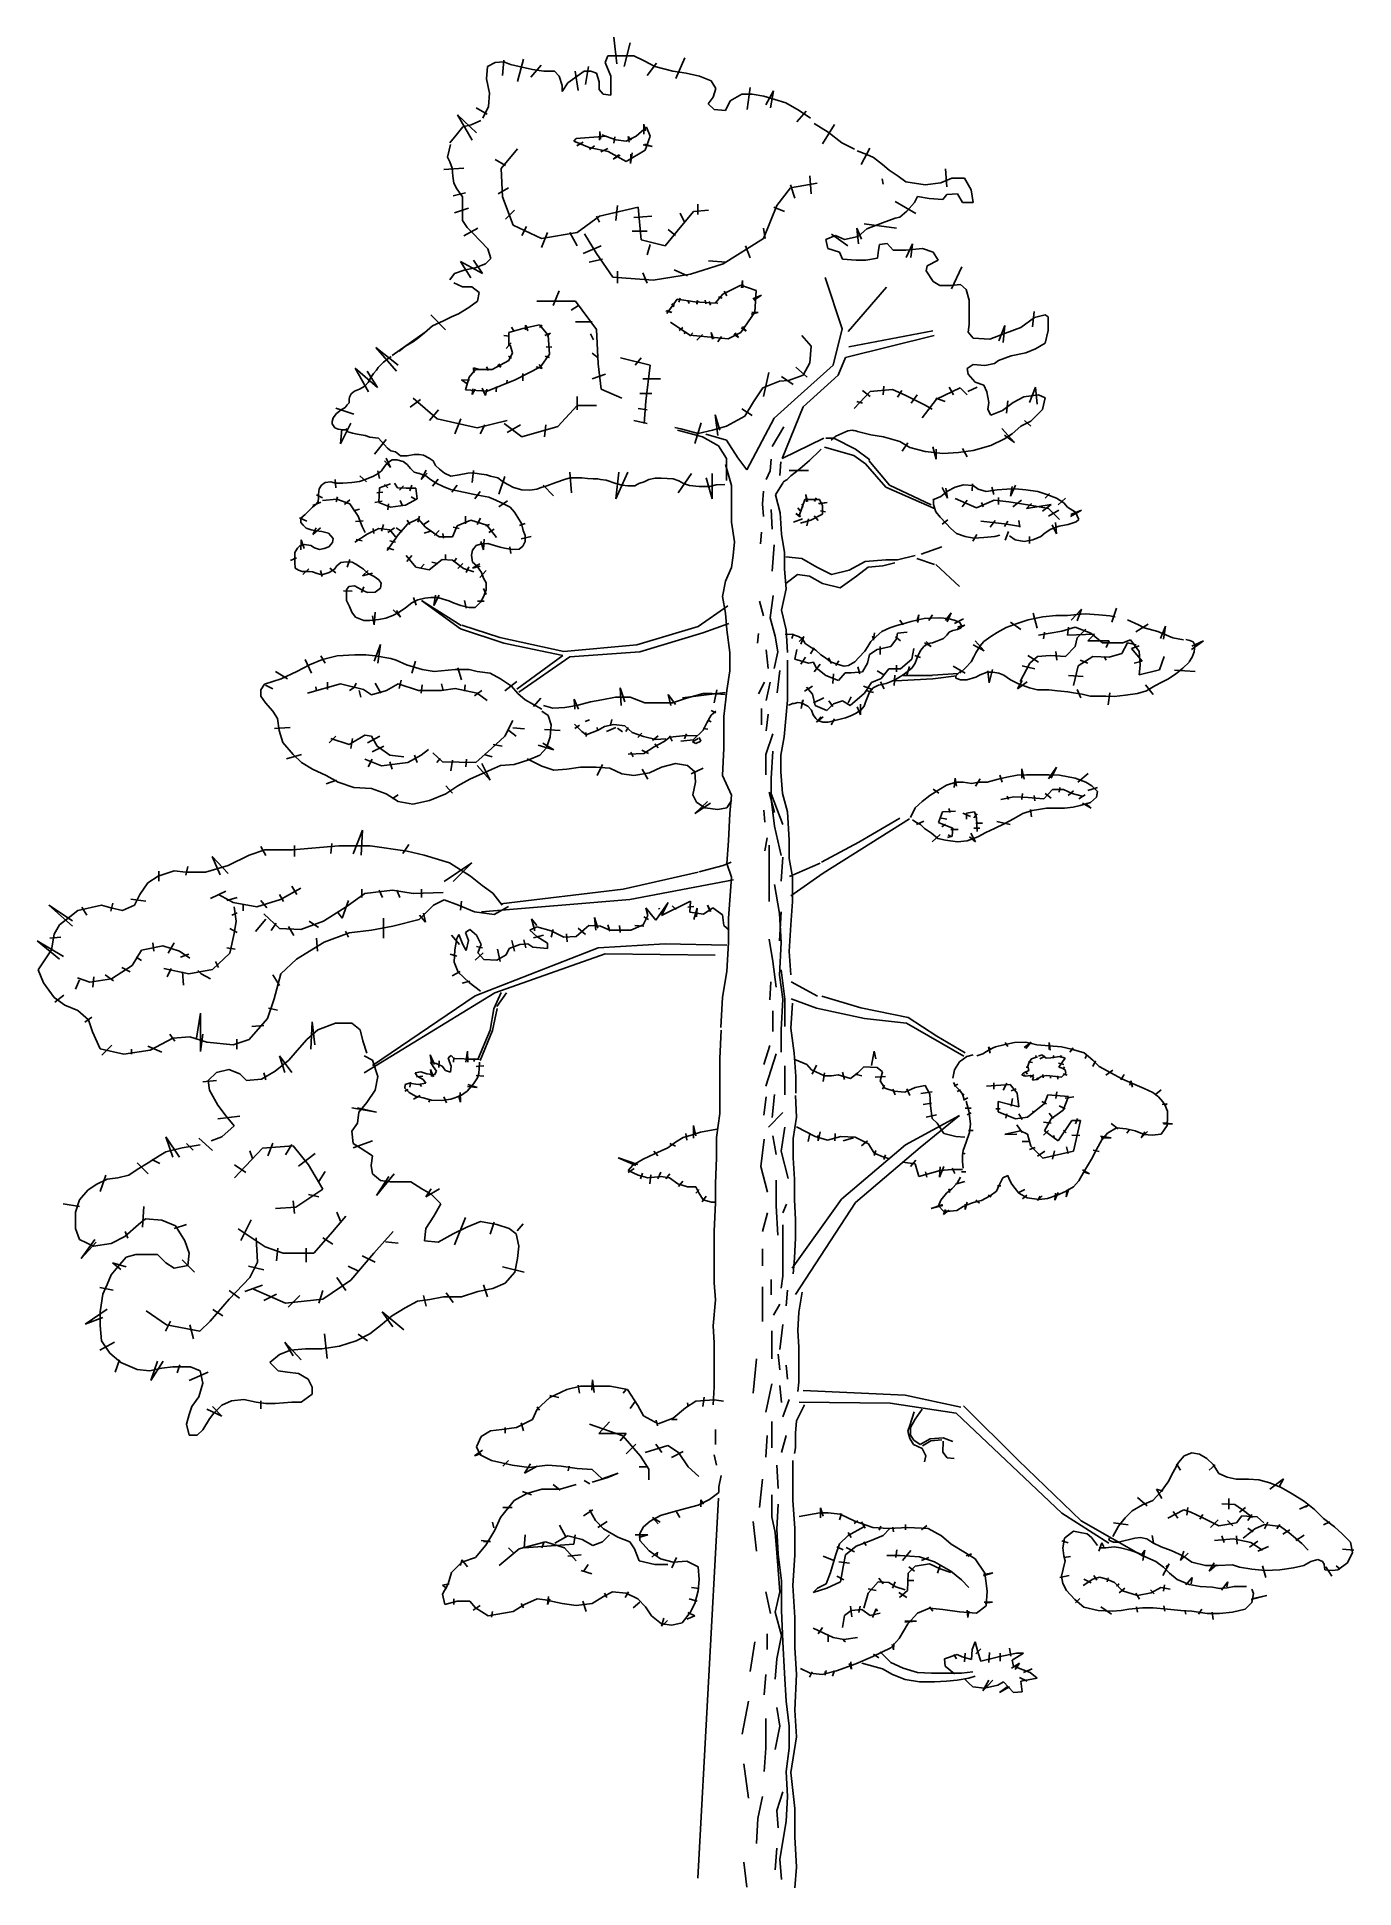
# Model space of a CAD drawing. Extents: x -2.43 to 2.41, y -0.04 to 6.77.
import ezdxf

# ---------------------------------------------------------------- set-up
doc = ezdxf.new("R2010")
doc.units = 0
doc.header["$LTSCALE"] = 25
doc.header["$MEASUREMENT"] = 0
doc.layers.get('0').update_dxf_attribs({"linetype": 'CONTINUOUS'})

msp = doc.modelspace()

# ---------------------------------------------------------------- linework, layer by layer
for p, q in [((-0.2981, 6.6745), (-0.309, 6.7726)), ((-0.2709, 6.6636), (-0.2491, 6.7508)), ((-0.7736, 6.6643), (-0.7455, 6.6784)), ((-0.7455, 6.6784), (-0.7138, 6.6819)), ((-0.7129, 6.6876), (-0.7185, 6.6309)), ((-0.7138, 6.6819), (-0.6892, 6.6713)), ((-0.6413, 6.6909), (-0.6631, 6.6091)), ((-0.3412, 6.6784), (-0.3306, 6.703)), ((-0.3201, 6.6291), (-0.3412, 6.6784)), ((-0.3306, 6.703), (-0.2849, 6.703)), ((-0.2849, 6.703), (-0.2357, 6.703)), ((-0.2357, 6.703), (-0.197, 6.6854)), ((-0.197, 6.6854), (-0.1583, 6.6643)), ((-0.1517, 6.6762), (-0.1857, 6.6309)), ((-0.0802, 6.62), (-0.0476, 6.6963)), ((-0.7771, 6.6186), (-0.7736, 6.6643)), ((-0.7666, 6.5658), (-0.7771, 6.6186)), ((-0.6892, 6.6713), (-0.6576, 6.6643)), ((-0.6576, 6.6643), (-0.6084, 6.6537)), ((-0.6141, 6.6255), (-0.576, 6.6691)), ((-0.6084, 6.6537), (-0.5662, 6.6467)), ((-0.5662, 6.6467), (-0.5275, 6.6467)), ((-0.5275, 6.6467), (-0.5099, 6.6291)), ((-0.5099, 6.6291), (-0.4994, 6.5939)), ((-0.4994, 6.5728), (-0.4783, 6.6045)), ((-0.4783, 6.6045), (-0.4185, 6.6467)), ((-0.4507, 6.6473), (-0.4398, 6.5764)), ((-0.4185, 6.6467), (-0.3939, 6.6467)), ((-0.4016, 6.6636), (-0.4125, 6.5982)), ((-0.3939, 6.6467), (-0.3728, 6.6397)), ((-0.3728, 6.6397), (-0.3622, 6.608)), ((-0.3622, 6.608), (-0.3622, 6.5799)), ((-0.3201, 6.5939), (-0.3201, 6.6291)), ((-0.1583, 6.6643), (-0.0915, 6.6467)), ((-0.0915, 6.6467), (-0.0423, 6.6397)), ((-0.0423, 6.6397), (0.0069, 6.6291)), ((0.0069, 6.6291), (0.0491, 6.6115)), ((0.0491, 6.6115), (0.0667, 6.5834)), ((-0.7701, 6.5166), (-0.7666, 6.5658)), ((-0.4994, 6.5939), (-0.4994, 6.5728)), ((-0.3622, 6.5799), (-0.3482, 6.5623)), ((-0.3482, 6.5623), (-0.3201, 6.5588)), ((-0.3201, 6.5588), (-0.3201, 6.5939)), ((0.0562, 6.5517), (0.0386, 6.5271)), ((0.0667, 6.5834), (0.0562, 6.5517)), ((0.1019, 6.5025), (0.1194, 6.5377)), ((0.1194, 6.5377), (0.1616, 6.5623)), ((0.1616, 6.5623), (0.2003, 6.5623)), ((0.1921, 6.5873), (0.1813, 6.5055)), ((0.2003, 6.5623), (0.2425, 6.5552)), ((0.2425, 6.5552), (0.3234, 6.5306)), ((0.2508, 6.5231), (0.2791, 6.5741)), ((0.2791, 6.5741), (0.2678, 6.5117)), ((-0.8299, 6.3936), (-0.8843, 6.4863)), ((-0.8843, 6.4863), (-0.8135, 6.4208)), ((-0.8149, 6.5117), (-0.7752, 6.489)), ((-0.7912, 6.4743), (-0.7701, 6.5166)), ((0.0386, 6.5271), (0.0597, 6.506)), ((0.0597, 6.506), (0.1019, 6.5025)), ((0.3234, 6.5306), (0.3726, 6.5025)), ((0.3982, 6.5004), (0.3642, 6.4607)), ((0.3726, 6.5025), (0.4148, 6.4743)), ((-0.9115, 6.3839), (-0.8882, 6.4112)), ((-0.8882, 6.4112), (-0.8648, 6.4424)), ((-0.8648, 6.4424), (-0.8336, 6.4502)), ((-0.8336, 6.4502), (-0.7986, 6.4658)), ((-0.3343, 6.4084), (-0.4468, 6.399)), ((-0.3621, 6.3928), (-0.3607, 6.4257)), ((-0.3607, 6.4257), (-0.3578, 6.3971)), ((-0.3014, 6.3943), (-0.353, 6.4131)), ((-0.3086, 6.3828), (-0.305, 6.405)), ((-0.2264, 6.4084), (-0.2639, 6.3896)), ((-0.253, 6.3857), (-0.2565, 6.4064)), ((-0.2565, 6.4064), (-0.2451, 6.3935)), ((-0.1889, 6.4412), (-0.2264, 6.4084)), ((-0.1987, 6.415), (-0.198, 6.4521)), ((-0.198, 6.4521), (-0.1923, 6.4271)), ((-0.1936, 6.3568), (-0.1748, 6.4084)), ((-0.1748, 6.4084), (-0.1889, 6.4412)), ((0.4284, 6.4541), (0.4791, 6.4229)), ((0.4591, 6.3802), (0.5027, 6.451)), ((0.4791, 6.4229), (0.5297, 6.3839)), ((-0.9151, 6.3569), (-0.9209, 6.3307)), ((-0.9093, 6.3772), (-0.9151, 6.3569)), ((-0.663, 6.3609), (-0.7234, 6.2896)), ((-0.4468, 6.399), (-0.4562, 6.3896)), ((-0.4562, 6.3896), (-0.3999, 6.3661)), ((-0.4213, 6.3864), (-0.4449, 6.3728)), ((-0.4449, 6.3728), (-0.432, 6.3828)), ((-0.3999, 6.3661), (-0.3296, 6.3521)), ((-0.3799, 6.3728), (-0.3985, 6.3586)), ((-0.3314, 6.3629), (-0.3564, 6.3507)), ((-0.3296, 6.3521), (-0.2639, 6.3145)), ((-0.3115, 6.3236), (-0.2908, 6.3393)), ((-0.2851, 6.3386), (-0.3115, 6.3236)), ((-0.2639, 6.3896), (-0.3014, 6.3943)), ((-0.2639, 6.3145), (-0.1936, 6.3568)), ((-0.2408, 6.3464), (-0.248, 6.3079)), ((-0.248, 6.3079), (-0.2465, 6.3414)), ((-0.1681, 6.37), (-0.2009, 6.3764)), ((-0.1966, 6.3786), (-0.1681, 6.37)), ((0.5297, 6.3839), (0.5765, 6.3605)), ((0.5858, 6.3544), (0.6217, 6.34)), ((0.6334, 6.3638), (0.6007, 6.3039)), ((0.6217, 6.34), (0.6468, 6.3292)), ((-0.934, 6.2848), (-0.8603, 6.2905)), ((-0.9209, 6.3307), (-0.9122, 6.3132)), ((-0.9122, 6.3132), (-0.9034, 6.2899)), ((-0.9034, 6.2899), (-0.9005, 6.2608)), ((-0.7453, 6.3225), (-0.7069, 6.3006)), ((-0.7234, 6.2896), (-0.7179, 6.1853)), ((0.6468, 6.3292), (0.6791, 6.3041)), ((0.6791, 6.3041), (0.7043, 6.2825)), ((0.7043, 6.2825), (0.7365, 6.261)), ((0.9167, 6.2221), (0.9112, 6.2875)), ((-0.9005, 6.2608), (-0.8976, 6.2346)), ((-0.8999, 6.1884), (-0.8546, 6.1997)), ((-0.8976, 6.2346), (-0.886, 6.2143)), ((-0.886, 6.2143), (-0.8656, 6.1852)), ((-0.7343, 6.1963), (-0.6959, 6.2183)), ((0.2912, 6.1524), (0.3405, 6.2183)), ((0.3405, 6.2183), (0.4392, 6.2347)), ((0.3405, 6.2292), (0.357, 6.1798)), ((0.4118, 6.2622), (0.4173, 6.1963)), ((0.6777, 6.2513), (0.6816, 6.2318)), ((0.7365, 6.261), (0.7653, 6.2395)), ((0.7653, 6.2395), (0.837, 6.2287)), ((0.837, 6.2287), (0.8944, 6.2359)), ((0.8944, 6.2359), (0.9339, 6.2538)), ((0.9554, 6.1964), (0.916, 6.1928)), ((0.9339, 6.2538), (0.9806, 6.2538)), ((0.9734, 6.1641), (0.9554, 6.1964)), ((0.9806, 6.2538), (1.0057, 6.2107)), ((1.0057, 6.2107), (1.0128, 6.1641)), ((-0.8943, 6.126), (-0.8433, 6.143)), ((-0.8656, 6.1852), (-0.8656, 6.159)), ((-0.8656, 6.159), (-0.8656, 6.1328)), ((-0.8656, 6.1328), (-0.8656, 6.0979)), ((-0.7179, 6.1853), (-0.6795, 6.0811)), ((-0.7069, 6.103), (-0.674, 6.1359)), ((-0.3614, 6.114), (-0.2188, 6.1469)), ((-0.2956, 6.1524), (-0.3011, 6.0975)), ((-0.2188, 6.1469), (-0.2079, 6.0262)), ((-0.0763, 6.0591), (-0.0159, 6.1305)), ((-0.0159, 6.1305), (0.0389, 6.1359)), ((0.0005, 6.1579), (0.0005, 6.1195)), ((0.2418, 6.0317), (0.2912, 6.1524)), ((0.2802, 6.1469), (0.3186, 6.1305)), ((0.726, 6.1676), (0.8023, 6.124)), ((0.7688, 6.1317), (0.7437, 6.1102)), ((0.7975, 6.1641), (0.7688, 6.1317)), ((0.8083, 6.1856), (0.7975, 6.1641)), ((0.8514, 6.1784), (0.8083, 6.1856)), ((0.9016, 6.1748), (0.8514, 6.1784)), ((0.916, 6.1928), (0.9016, 6.1748)), ((1.0128, 6.1641), (0.9734, 6.1641)), ((-0.8656, 6.0979), (-0.8482, 6.0717)), ((-0.8603, 6.0409), (-0.8092, 6.0693)), ((-0.8482, 6.0717), (-0.8278, 6.0513)), ((-0.6795, 6.0811), (-0.5753, 6.0317)), ((-0.6466, 6.0427), (-0.6301, 6.0756)), ((-0.4437, 6.0536), (-0.3614, 6.114)), ((-0.3724, 6.114), (-0.3614, 6.0921)), ((-0.2353, 6.1085), (-0.1695, 6.114)), ((-0.1092, 6.0646), (-0.0817, 6.0427)), ((-0.0653, 6.125), (-0.0488, 6.0921)), ((0.2418, 6.0701), (0.2473, 6.0317)), ((0.5909, 6.0125), (0.5852, 6.0693)), ((0.5852, 6.0693), (0.6022, 6.0295)), ((0.6217, 6.0671), (0.5894, 6.0384)), ((0.7315, 6.0695), (0.6116, 6.0858)), ((0.6791, 6.0887), (0.6217, 6.0671)), ((0.7258, 6.1066), (0.6791, 6.0887)), ((0.7437, 6.1102), (0.7258, 6.1066)), ((-0.8278, 6.0513), (-0.7988, 6.0222)), ((-0.7988, 6.0222), (-0.7726, 5.9931)), ((-0.7726, 5.9931), (-0.761, 5.9582)), ((-0.5753, 6.0317), (-0.4437, 6.0536)), ((-0.5753, 5.9988), (-0.5534, 6.0536)), ((-0.4711, 6.0536), (-0.4437, 6.0043)), ((-0.4217, 5.9768), (-0.3559, 6.0043)), ((-0.4163, 6.0482), (-0.3724, 5.9768)), ((-0.2408, 6.0591), (-0.1859, 6.0591)), ((-0.2079, 6.0262), (-0.1201, 6.0043)), ((-0.175, 6.0097), (-0.1859, 5.9713)), ((-0.1201, 6.0043), (-0.0763, 6.0591)), ((0.0937, 5.9384), (0.2418, 6.0317)), ((0.176, 6.0043), (0.1925, 5.9604)), ((0.5069, 6.042), (0.471, 6.0276)), ((0.471, 6.0276), (0.4782, 5.9953)), ((0.4782, 5.9953), (0.5213, 5.9809)), ((0.4918, 6.0477), (0.5517, 6.0041)), ((0.5392, 6.0276), (0.5069, 6.042)), ((0.5894, 6.0384), (0.5392, 6.0276)), ((0.6648, 5.9881), (0.6684, 6.0097)), ((0.6684, 6.0097), (0.6971, 6.0133)), ((0.6971, 6.0133), (0.7186, 5.9881)), ((0.7653, 5.9881), (0.8263, 5.9953)), ((0.7666, 5.9615), (0.7893, 6.0125)), ((0.7893, 6.0125), (0.7836, 5.9615)), ((0.8263, 5.9953), (0.8657, 5.9809)), ((-0.8353, 5.8867), (-0.8734, 5.9466)), ((-0.8734, 5.9466), (-0.7917, 5.903)), ((-0.7917, 5.903), (-0.8244, 5.9521)), ((-0.7813, 5.9378), (-0.8191, 5.9232)), ((-0.761, 5.9582), (-0.7813, 5.9378)), ((-0.3998, 5.9439), (-0.3505, 5.9549)), ((-0.3724, 5.9768), (-0.3121, 5.889)), ((-0.0269, 5.9), (0.0937, 5.9384)), ((0.0389, 5.9494), (0.1047, 5.9439)), ((0.5213, 5.9809), (0.532, 5.9558)), ((0.532, 5.9558), (0.5823, 5.9522)), ((0.5823, 5.9522), (0.6181, 5.9522)), ((0.6181, 5.9522), (0.6612, 5.9594)), ((0.6612, 5.9594), (0.6648, 5.9881)), ((0.7186, 5.9881), (0.7653, 5.9881)), ((0.8442, 5.9307), (0.8406, 5.9127)), ((0.8837, 5.9522), (0.8442, 5.9307)), ((0.8657, 5.9809), (0.8837, 5.9522)), ((0.933, 5.846), (0.9712, 5.9278)), ((-0.8947, 5.9029), (-0.9122, 5.8796)), ((-0.8976, 5.868), (-0.8656, 5.8534)), ((-0.8598, 5.9145), (-0.8947, 5.9029)), ((-0.8191, 5.9232), (-0.8598, 5.9145)), ((-0.3121, 5.889), (-0.164, 5.878)), ((-0.2956, 5.911), (-0.2956, 5.8671)), ((-0.2024, 5.9055), (-0.1859, 5.8671)), ((-0.164, 5.878), (-0.0269, 5.9)), ((-0.0872, 5.9165), (-0.0379, 5.8945)), ((0.1581, 5.8594), (0.0924, 5.8265)), ((0.2144, 5.8406), (0.1581, 5.8594)), ((0.161, 5.8496), (0.1646, 5.8773)), ((0.1646, 5.8773), (0.1654, 5.8505)), ((0.5307, 5.6997), (0.4689, 5.8876)), ((0.8406, 5.9127), (0.8657, 5.8732)), ((0.8657, 5.8732), (0.8908, 5.8589)), ((0.8908, 5.8589), (0.9303, 5.8589)), ((0.9303, 5.8589), (0.9662, 5.8624)), ((0.9662, 5.8624), (0.9877, 5.8445)), ((-0.8656, 5.8534), (-0.8308, 5.8534)), ((-0.8104, 5.801), (-0.8424, 5.7777)), ((-0.8308, 5.8534), (-0.8046, 5.833)), ((-0.8046, 5.833), (-0.8104, 5.801)), ((-0.5917, 5.8012), (-0.4492, 5.8012)), ((-0.5314, 5.7848), (-0.5095, 5.8396)), ((-0.4492, 5.8012), (-0.3724, 5.697)), ((-0.0764, 5.8078), (-0.1139, 5.7562)), ((-0.0877, 5.7798), (-0.0949, 5.7914)), ((-0.0949, 5.7914), (-0.0859, 5.7851)), ((-0.0107, 5.7984), (-0.0764, 5.8078)), ((-0.0645, 5.812), (-0.0698, 5.7968)), ((-0.0367, 5.803), (-0.0314, 5.7923)), ((0.0643, 5.7937), (-0.0107, 5.7984)), ((0, 5.8039), (-0.0036, 5.7905)), ((-0.0036, 5.7905), (-0.0027, 5.8039)), ((0.0295, 5.7914), (0.0277, 5.8048)), ((0.042, 5.7995), (0.0465, 5.786)), ((0.0924, 5.8265), (0.0643, 5.7937)), ((0.0653, 5.7968), (0.0742, 5.7923)), ((0.076, 5.8174), (0.0903, 5.812)), ((0.0975, 5.8379), (0.1073, 5.8209)), ((0.203, 5.8093), (0.2343, 5.8227)), ((0.2343, 5.8227), (0.2057, 5.8048)), ((0.2097, 5.7609), (0.2144, 5.8406)), ((0.6937, 5.853), (0.5529, 5.6898)), ((0.9877, 5.8445), (0.9985, 5.805)), ((0.9985, 5.805), (0.9985, 5.7655)), ((-0.9824, 5.7504), (-0.9279, 5.6959)), ((-0.9354, 5.7283), (-0.9761, 5.7108)), ((-0.9064, 5.7428), (-0.9354, 5.7283)), ((-0.8802, 5.7545), (-0.9064, 5.7428)), ((-0.8424, 5.7777), (-0.8802, 5.7545)), ((-0.4656, 5.7683), (-0.4382, 5.7848)), ((-0.4492, 5.7244), (-0.3888, 5.7244)), ((-0.1172, 5.7654), (-0.0958, 5.7592)), ((-0.0958, 5.7592), (-0.1128, 5.7672)), ((-0.0998, 5.7233), (-0.0295, 5.6764)), ((0.1581, 5.6858), (0.2097, 5.7609)), ((0.2218, 5.7592), (0.1968, 5.7538)), ((0.1985, 5.7601), (0.2218, 5.7592)), ((0.9985, 5.7655), (0.9985, 5.7152)), ((1.1887, 5.7045), (1.2389, 5.7404)), ((1.2315, 5.7062), (1.2371, 5.7629)), ((1.2389, 5.7404), (1.2784, 5.7511)), ((1.2784, 5.7511), (1.2891, 5.744)), ((1.2891, 5.744), (1.2891, 5.6937)), ((-1.1246, 5.6017), (-1.0023, 5.6867)), ((-1.0459, 5.6526), (-1.075, 5.6352)), ((-1.0256, 5.6672), (-1.0459, 5.6526)), ((-1.0052, 5.6846), (-1.0256, 5.6672)), ((-0.9761, 5.7108), (-1.0052, 5.6846)), ((-0.7129, 5.6751), (-0.6934, 5.6725)), ((-0.6953, 5.6858), (-0.6437, 5.6999)), ((-0.6953, 5.6389), (-0.6953, 5.6858)), ((-0.6856, 5.705), (-0.6752, 5.6894)), ((-0.6437, 5.6999), (-0.5828, 5.7139)), ((-0.6335, 5.6959), (-0.6335, 5.7129)), ((-0.6335, 5.7129), (-0.6309, 5.7103)), ((-0.6309, 5.7103), (-0.6257, 5.692)), ((-0.5828, 5.7139), (-0.55, 5.6764)), ((-0.5827, 5.7037), (-0.5723, 5.7129)), ((-0.5632, 5.6751), (-0.5423, 5.6829)), ((-0.5423, 5.6829), (-0.554, 5.6712)), ((-0.55, 5.6764), (-0.5453, 5.606)), ((-0.3943, 5.6805), (-0.3834, 5.6586)), ((-0.3724, 5.697), (-0.3669, 5.5708)), ((-0.0555, 5.7037), (-0.0689, 5.693)), ((-0.0412, 5.6876), (-0.051, 5.6822)), ((-0.0295, 5.6764), (0.1112, 5.6623)), ((-0.0188, 5.684), (-0.0287, 5.6724)), ((0.0178, 5.6786), (-0.0036, 5.6572)), ((0.0536, 5.6616), (0.0492, 5.6858)), ((0.0492, 5.6858), (0.0581, 5.6625)), ((0.0876, 5.6706), (0.0742, 5.6518)), ((0.1112, 5.6623), (0.1581, 5.6858)), ((0.1502, 5.667), (0.1332, 5.6795)), ((0.1377, 5.684), (0.1502, 5.667)), ((0.178, 5.6903), (0.1592, 5.7028)), ((0.1646, 5.7082), (0.178, 5.6903)), ((0.4171, 5.6354), (0.3825, 5.675)), ((0.4986, 5.5662), (0.5307, 5.6997)), ((0.8691, 5.675), (0.5431, 5.5934)), ((0.8642, 5.6923), (0.5554, 5.6329)), ((0.9985, 5.7152), (0.9949, 5.6865)), ((0.9949, 5.6865), (1.0128, 5.665)), ((1.0128, 5.665), (1.0738, 5.6614)), ((1.0738, 5.6614), (1.1313, 5.6829)), ((1.1068, 5.6551), (1.1294, 5.7119)), ((1.1294, 5.7119), (1.1238, 5.6495)), ((1.1313, 5.6829), (1.1887, 5.7045)), ((1.2891, 5.6937), (1.2784, 5.647)), ((-1.1022, 5.5651), (-1.184, 5.6305)), ((-1.184, 5.6305), (-1.1077, 5.5433)), ((-1.1405, 5.5887), (-1.1557, 5.5765)), ((-1.1283, 5.5979), (-1.1405, 5.5887)), ((-1.075, 5.6352), (-1.0983, 5.6177)), ((-0.7051, 5.6269), (-0.6869, 5.6477)), ((-0.696, 5.5982), (-0.6856, 5.5917)), ((-0.6953, 5.5826), (-0.6813, 5.6107)), ((-0.6813, 5.6107), (-0.6906, 5.6389)), ((-0.5453, 5.606), (-0.5781, 5.5591)), ((-0.5619, 5.5982), (-0.5449, 5.5943)), ((-0.558, 5.6334), (-0.5371, 5.6321)), ((-0.3888, 5.6092), (-0.3669, 5.5927)), ((-0.2846, 5.5927), (-0.175, 5.5653)), ((-0.2298, 5.5653), (-0.2079, 5.5927)), ((0.4121, 5.5736), (0.4171, 5.6354)), ((0.5431, 5.5934), (0.5159, 5.5291)), ((1.1528, 5.6003), (1.1061, 5.5824)), ((1.2066, 5.6111), (1.1528, 5.6003)), ((1.2425, 5.6255), (1.2066, 5.6111)), ((1.2784, 5.647), (1.2425, 5.6255)), ((-1.1785, 5.4833), (-1.2602, 5.5542)), ((-1.2602, 5.5542), (-1.2112, 5.467)), ((-1.2166, 5.5433), (-1.1785, 5.4833)), ((-1.203, 5.5201), (-1.2121, 5.5018)), ((-1.1923, 5.5354), (-1.203, 5.5201)), ((-1.1816, 5.5476), (-1.1923, 5.5354)), ((-1.1755, 5.5567), (-1.1816, 5.5476)), ((-1.1557, 5.5765), (-1.1755, 5.5567)), ((-0.8547, 5.4746), (-0.8407, 5.5216)), ((-0.8407, 5.5216), (-0.8172, 5.5497)), ((-0.8236, 5.537), (-0.8249, 5.5552)), ((-0.8249, 5.5552), (-0.8028, 5.55)), ((-0.8172, 5.5497), (-0.7563, 5.5497)), ((-0.7702, 5.5461), (-0.7768, 5.5591)), ((-0.7563, 5.5497), (-0.6953, 5.5826)), ((-0.7364, 5.5656), (-0.7247, 5.5578)), ((-0.7247, 5.5578), (-0.7312, 5.5708)), ((-0.5781, 5.5591), (-0.6719, 5.5122)), ((-0.6439, 5.5344), (-0.6439, 5.5083)), ((-0.5723, 5.5539), (-0.5944, 5.5591)), ((-0.584, 5.5682), (-0.5723, 5.5539)), ((-0.3888, 5.5159), (-0.3395, 5.5323)), ((-0.3669, 5.5708), (-0.3559, 5.4775)), ((-0.2024, 5.5159), (-0.1366, 5.5159)), ((-0.175, 5.5653), (-0.1914, 5.4336)), ((0.2417, 5.45), (0.2614, 5.539)), ((0.3084, 5.5242), (0.3504, 5.4945)), ((0.3331, 5.5093), (0.3874, 5.5291)), ((0.4022, 5.5217), (0.3602, 5.5588)), ((0.38, 5.4599), (0.4986, 5.5662)), ((0.3874, 5.5291), (0.4121, 5.5736)), ((0.5159, 5.5291), (0.3874, 5.4129)), ((1.0128, 5.568), (0.9913, 5.5537)), ((0.9913, 5.5537), (0.9949, 5.5321)), ((0.9949, 5.5321), (1.02, 5.5034)), ((1.0559, 5.5644), (1.0128, 5.568)), ((1.0918, 5.5716), (1.0559, 5.5644)), ((1.1061, 5.5824), (1.0918, 5.5716)), ((-1.2807, 5.4485), (-1.2822, 5.4393)), ((-1.2746, 5.4607), (-1.2807, 5.4485)), ((-1.2624, 5.4698), (-1.2746, 5.4607)), ((-1.2441, 5.4774), (-1.2624, 5.4698)), ((-1.2243, 5.4881), (-1.2441, 5.4774)), ((-1.2121, 5.5018), (-1.2243, 5.4881)), ((-0.8484, 5.4966), (-0.8692, 5.5122)), ((-0.8692, 5.5122), (-0.8393, 5.5109)), ((-0.775, 5.4699), (-0.8547, 5.4746)), ((-0.8302, 5.4575), (-0.8276, 5.4783)), ((-0.8184, 5.477), (-0.8302, 5.4575)), ((-0.7807, 5.4536), (-0.7937, 5.4809)), ((-0.7755, 5.477), (-0.7807, 5.4536)), ((-0.6719, 5.5122), (-0.775, 5.4699)), ((-0.7403, 5.4875), (-0.7416, 5.4679)), ((-0.7012, 5.5109), (-0.7025, 5.5005)), ((-0.4437, 5.45), (-0.4437, 5.4007)), ((-0.3559, 5.4775), (-0.2792, 5.4446)), ((-0.2134, 5.461), (-0.1695, 5.461)), ((0.2046, 5.4302), (0.2392, 5.4821)), ((0.2392, 5.4821), (0.301, 5.5069)), ((0.2812, 5.3709), (0.38, 5.4599)), ((0.301, 5.5069), (0.3331, 5.5093)), ((0.5753, 5.4068), (0.6347, 5.4693)), ((0.6065, 5.4724), (0.6347, 5.4505)), ((0.6347, 5.4693), (0.7159, 5.4755)), ((0.6846, 5.488), (0.6815, 5.4568)), ((0.7159, 5.4755), (0.7658, 5.4536)), ((0.7502, 5.4724), (0.7346, 5.4474)), ((0.7658, 5.4536), (0.8345, 5.4193)), ((0.8064, 5.4568), (0.7846, 5.4255)), ((0.8782, 5.4411), (0.9657, 5.4818)), ((0.9251, 5.4849), (0.9407, 5.4568)), ((0.9657, 5.4818), (0.9907, 5.4568)), ((0.9938, 5.4693), (1.0281, 5.4849)), ((1.02, 5.5034), (1.0523, 5.4926)), ((1.0523, 5.4926), (1.0631, 5.4675)), ((1.0631, 5.4675), (1.0703, 5.428)), ((1.16, 5.428), (1.1994, 5.4495)), ((1.1994, 5.4495), (1.2533, 5.4567)), ((1.2201, 5.4282), (1.2428, 5.485)), ((1.2428, 5.485), (1.2485, 5.4226)), ((1.2533, 5.4567), (1.2784, 5.4459)), ((-1.3294, 5.3875), (-1.3416, 5.3723)), ((-1.331, 5.407), (-1.2657, 5.3852)), ((-1.3112, 5.4012), (-1.3294, 5.3875)), ((-1.2974, 5.4104), (-1.3112, 5.4012)), ((-1.2898, 5.4195), (-1.2974, 5.4104)), ((-1.2822, 5.4271), (-1.2898, 5.4195)), ((-1.2822, 5.4393), (-1.2822, 5.4271)), ((-1.0195, 5.4391), (-1.0579, 5.4116)), ((-1.0469, 5.4446), (-0.9592, 5.3677)), ((-0.9537, 5.4007), (-0.9866, 5.3622)), ((-0.515, 5.3403), (-0.4437, 5.4171)), ((-0.4437, 5.4171), (-0.3724, 5.4171)), ((-0.2188, 5.4061), (-0.1859, 5.4007)), ((-0.1914, 5.4336), (-0.1969, 5.3513)), ((0.0737, 5.3066), (0.0638, 5.3832)), ((0.0638, 5.3832), (0.0811, 5.3264)), ((0.1626, 5.4055), (0.1997, 5.3808)), ((0.1725, 5.3783), (0.2046, 5.4302)), ((0.3874, 5.4129), (0.3108, 5.2225)), ((0.5847, 5.4318), (0.6065, 5.4255)), ((0.8252, 5.3724), (0.8782, 5.4411)), ((0.8345, 5.4193), (0.8626, 5.4036)), ((0.8751, 5.4443), (0.9095, 5.4318)), ((1.0703, 5.428), (1.0667, 5.4029)), ((1.0667, 5.4029), (1.0774, 5.3813)), ((1.0774, 5.3813), (1.1205, 5.3993)), ((1.1205, 5.3993), (1.16, 5.428)), ((1.1351, 5.3885), (1.1408, 5.4339)), ((1.2676, 5.4029), (1.2246, 5.3598)), ((1.2784, 5.4459), (1.2676, 5.4029)), ((-1.3416, 5.3723), (-1.3447, 5.3585)), ((-1.3447, 5.3585), (-1.3447, 5.3494)), ((-1.3447, 5.3494), (-1.3355, 5.3357)), ((-1.3355, 5.3357), (-1.3233, 5.3296)), ((-1.3233, 5.3296), (-1.3051, 5.328)), ((-1.3147, 5.2762), (-1.2766, 5.3525)), ((-1.3092, 5.3307), (-1.3147, 5.2762)), ((-1.3051, 5.328), (-1.2929, 5.328)), ((-1.2931, 5.3325), (-1.2873, 5.3209)), ((-1.2873, 5.3209), (-1.2699, 5.315)), ((-1.2699, 5.315), (-1.2524, 5.3121)), ((-1.2524, 5.3121), (-1.2233, 5.3063)), ((-0.9592, 5.3677), (-0.8111, 5.3348)), ((-0.8714, 5.3677), (-0.8934, 5.3129)), ((-0.8111, 5.3348), (-0.7014, 5.3622)), ((-0.7837, 5.3458), (-0.8001, 5.3129)), ((-0.7124, 5.3513), (-0.6466, 5.3019)), ((-0.6521, 5.3458), (-0.7014, 5.3183)), ((-0.6466, 5.3019), (-0.515, 5.3403)), ((-0.5588, 5.3458), (-0.5643, 5.3019)), ((-0.2353, 5.3622), (-0.1859, 5.3513)), ((-0.0844, 5.3363), (-0.0622, 5.3313)), ((0.0169, 5.3017), (-0.0745, 5.3264)), ((-0.0622, 5.3313), (0.002, 5.314)), ((0.0119, 5.3536), (-0.0103, 5.2769)), ((0.002, 5.314), (0.0539, 5.3264)), ((0.0292, 5.3115), (0.1058, 5.2893)), ((0.0539, 5.3264), (0.1058, 5.3412)), ((0.1058, 5.3412), (0.1725, 5.3783)), ((0.1799, 5.1805), (0.2812, 5.3709)), ((0.2735, 5.2669), (0.3165, 5.3386)), ((0.508, 5.3039), (0.5302, 5.3142)), ((0.5302, 5.3142), (0.5524, 5.3244)), ((0.5524, 5.3244), (0.5694, 5.3261)), ((0.5699, 5.3249), (0.5748, 5.3249)), ((0.5748, 5.3249), (0.5811, 5.3242)), ((0.5811, 5.3242), (0.5873, 5.3221)), ((0.5873, 5.3221), (0.5915, 5.3207)), ((0.6361, 5.3095), (0.593, 5.3203)), ((1.1651, 5.2817), (1.1178, 5.3332)), ((1.1564, 5.3131), (1.1277, 5.2951)), ((1.1887, 5.3418), (1.1564, 5.3131)), ((1.2246, 5.3598), (1.1887, 5.3418)), ((1.2021, 5.362), (1.2247, 5.3414)), ((-1.2233, 5.3063), (-1.2059, 5.3005)), ((-1.2059, 5.3005), (-1.1739, 5.2976)), ((-1.1458, 5.2925), (-1.1894, 5.238)), ((-1.1739, 5.2976), (-1.1535, 5.2743)), ((-1.1535, 5.2743), (-1.1419, 5.2597)), ((-1.1419, 5.2597), (-1.1289, 5.2511)), ((-1.1289, 5.2511), (-1.1123, 5.247)), ((-1.1123, 5.247), (-1.0936, 5.2324)), ((0.0761, 5.2695), (0.0169, 5.3017)), ((0.1058, 5.2225), (0.0761, 5.2695)), ((0.1058, 5.2893), (0.1478, 5.225)), ((0.3108, 5.2225), (0.464, 5.2967)), ((0.4364, 5.2391), (0.4535, 5.2562)), ((0.4663, 5.2636), (0.5739, 5.2331)), ((0.4714, 5.2967), (0.5011, 5.2967)), ((0.491, 5.2903), (0.508, 5.3039)), ((0.5798, 5.2562), (0.5004, 5.2971)), ((0.6328, 5.2176), (0.5798, 5.2562)), ((0.6827, 5.3023), (0.6361, 5.3095)), ((0.7437, 5.2844), (0.6827, 5.3023)), ((0.7796, 5.2628), (0.7437, 5.2844)), ((0.7723, 5.2797), (0.7517, 5.2488)), ((0.837, 5.2485), (0.7796, 5.2628)), ((0.9016, 5.2413), (0.837, 5.2485)), ((0.8648, 5.2653), (0.8772, 5.22)), ((0.8772, 5.22), (0.8772, 5.257)), ((0.959, 5.2449), (0.9016, 5.2413)), ((1.0128, 5.2521), (0.959, 5.2449)), ((0.9738, 5.2591), (0.9903, 5.2282)), ((1.0774, 5.27), (1.0128, 5.2521)), ((1.1277, 5.2951), (1.0774, 5.27)), ((1.1281, 5.3085), (1.1651, 5.2817)), ((-1.1766, 5.1769), (-1.1706, 5.1487)), ((-1.1632, 5.1773), (-1.1752, 5.1671)), ((-1.1529, 5.1928), (-1.1632, 5.1773)), ((-1.1409, 5.2065), (-1.1529, 5.1928)), ((-1.1303, 5.189), (-1.1524, 5.2132)), ((-1.1464, 5.2232), (-1.1303, 5.189)), ((-1.1238, 5.2168), (-1.1409, 5.2065)), ((-1.1066, 5.2168), (-1.1238, 5.2168)), ((-1.0843, 5.2117), (-1.1066, 5.2168)), ((-1.0936, 5.2324), (-1.0686, 5.2324)), ((-1.0689, 5.1997), (-1.0843, 5.2117)), ((-1.0569, 5.1859), (-1.0689, 5.1997)), ((-1.0686, 5.2324), (-1.0437, 5.2366)), ((-1.0431, 5.1722), (-1.0569, 5.1859)), ((-1.0437, 5.2366), (-1.0249, 5.2366)), ((-1.0249, 5.2366), (-1.0083, 5.2345)), ((-1.0176, 5.1447), (-0.9995, 5.1789)), ((-1.0083, 5.2345), (-0.9875, 5.2241)), ((-0.9875, 5.2241), (-0.973, 5.2137)), ((-0.973, 5.2137), (-0.9647, 5.197)), ((-0.9647, 5.197), (-0.9501, 5.1825)), ((-0.9501, 5.1825), (-0.9314, 5.1679)), ((-0.8244, 5.1781), (-0.8299, 5.1345)), ((0.1018, 5.2006), (0.1241, 5.1224)), ((0.1058, 5.141), (0.1058, 5.2225)), ((0.1478, 5.225), (0.1799, 5.1805)), ((0.2664, 5.1774), (0.252, 5.1451)), ((0.27, 5.2204), (0.2664, 5.1774)), ((0.3022, 5.1595), (0.3058, 5.2096)), ((0.3359, 5.1781), (0.4068, 5.1781)), ((0.358, 5.1709), (0.3751, 5.1845)), ((0.3751, 5.1845), (0.3938, 5.1999)), ((0.3938, 5.1999), (0.4109, 5.2152)), ((0.4109, 5.2152), (0.4228, 5.2272)), ((0.4228, 5.2272), (0.4364, 5.2391)), ((0.5739, 5.2331), (0.617, 5.2026)), ((0.617, 5.2026), (0.6923, 5.1164)), ((0.6297, 5.2152), (0.7051, 5.124)), ((-1.3931, 5.1104), (-1.3948, 5.0915)), ((-1.3845, 5.1241), (-1.3931, 5.1104)), ((-1.3708, 5.1344), (-1.3845, 5.1241)), ((-1.3502, 5.1362), (-1.3708, 5.1344)), ((-1.333, 5.131), (-1.3502, 5.1362)), ((-1.3336, 5.1447), (-1.3316, 5.1145)), ((-1.3056, 5.131), (-1.333, 5.131)), ((-1.273, 5.1344), (-1.3056, 5.131)), ((-1.2438, 5.1379), (-1.273, 5.1344)), ((-1.2198, 5.1465), (-1.2438, 5.1379)), ((-1.243, 5.1588), (-1.2189, 5.1366)), ((-1.1924, 5.1568), (-1.2198, 5.1465)), ((-1.1752, 5.1671), (-1.1924, 5.1568)), ((-1.1708, 5.115), (-1.1732, 5.0602)), ((-1.1303, 5.1293), (-1.1708, 5.115)), ((-1.1518, 5.1269), (-1.1399, 5.115)), ((-1.1041, 5.115), (-1.1161, 5.1316)), ((-1.0732, 5.1126), (-1.1041, 5.115)), ((-1.0827, 5.1221), (-1.097, 5.1054)), ((-1.0375, 5.1126), (-1.0732, 5.1126)), ((-1.0589, 5.1031), (-1.0518, 5.1245)), ((-1.026, 5.1671), (-1.0431, 5.1722)), ((-1.0327, 5.0745), (-1.0375, 5.1126)), ((-1.0003, 5.1585), (-1.0277, 5.1688)), ((-0.9954, 5.1688), (-1.0176, 5.1447)), ((-0.9831, 5.1447), (-1.0003, 5.1585)), ((-0.9625, 5.131), (-0.9831, 5.1447)), ((-0.9552, 5.1467), (-0.9753, 5.1205)), ((-0.9368, 5.119), (-0.9625, 5.131)), ((-0.9094, 5.1087), (-0.9368, 5.119)), ((-0.9314, 5.1679), (-0.9085, 5.1575)), ((-0.8853, 5.1036), (-0.9094, 5.1087)), ((-0.9085, 5.1575), (-0.8773, 5.1617)), ((-0.8847, 5.1245), (-0.9048, 5.0983)), ((-0.8773, 5.1617), (-0.8462, 5.1679)), ((-0.8462, 5.1679), (-0.8274, 5.17)), ((-0.8274, 5.17), (-0.8046, 5.1658)), ((-0.8046, 5.1658), (-0.7775, 5.1617)), ((-0.7775, 5.1617), (-0.763, 5.1575)), ((-0.763, 5.1575), (-0.736, 5.1513)), ((-0.736, 5.1513), (-0.7193, 5.1388)), ((-0.71, 5.1563), (-0.7318, 5.0909)), ((-0.7193, 5.1388), (-0.7006, 5.1284)), ((-0.7006, 5.1284), (-0.6778, 5.1159)), ((-0.6778, 5.1159), (-0.6466, 5.1076)), ((-0.6466, 5.1076), (-0.6175, 5.1055)), ((-0.6175, 5.1055), (-0.5925, 5.1097)), ((-0.5925, 5.1097), (-0.5759, 5.1159)), ((-0.5759, 5.1159), (-0.5551, 5.1222)), ((-0.5684, 5.1236), (-0.5302, 5.0854)), ((-0.5551, 5.1222), (-0.5218, 5.1346)), ((-0.5218, 5.1346), (-0.4906, 5.145)), ((-0.4906, 5.145), (-0.4699, 5.1513)), ((-0.4703, 5.1726), (-0.4649, 5.0963)), ((-0.4699, 5.1513), (-0.4428, 5.1513)), ((-0.4428, 5.1513), (-0.4262, 5.1513)), ((-0.4262, 5.1513), (-0.4054, 5.1492)), ((-0.4054, 5.1492), (-0.3846, 5.1471)), ((-0.3846, 5.1471), (-0.368, 5.1471)), ((-0.368, 5.1471), (-0.3576, 5.145)), ((-0.3576, 5.145), (-0.3368, 5.143)), ((-0.3368, 5.143), (-0.3015, 5.1305)), ((-0.3015, 5.1305), (-0.2786, 5.1242)), ((-0.2905, 5.1726), (-0.3014, 5.0745)), ((-0.3014, 5.0745), (-0.2579, 5.1726)), ((-0.2786, 5.1242), (-0.2578, 5.1222)), ((-0.2578, 5.1222), (-0.2453, 5.1222)), ((-0.2453, 5.1222), (-0.2318, 5.1214)), ((-0.2318, 5.1214), (-0.2164, 5.13)), ((-0.2164, 5.13), (-0.1977, 5.1368)), ((-0.1977, 5.1368), (-0.1806, 5.1453)), ((-0.1806, 5.1453), (-0.1568, 5.1504)), ((-0.1568, 5.1504), (-0.1346, 5.1504)), ((-0.1346, 5.1504), (-0.1125, 5.1487)), ((-0.1125, 5.1487), (-0.0903, 5.147)), ((-0.0903, 5.147), (-0.0698, 5.1402)), ((-0.0236, 5.1672), (-0.0726, 5.0963)), ((-0.0698, 5.1402), (-0.0528, 5.13)), ((-0.0528, 5.13), (-0.0306, 5.1231)), ((-0.0306, 5.1231), (0.0052, 5.1197)), ((0.0052, 5.1197), (0.0444, 5.1197)), ((0.0309, 5.1508), (0.0527, 5.0745)), ((0.0444, 5.1197), (0.0682, 5.1249)), ((0.0527, 5.0745), (0.0527, 5.1672)), ((0.0682, 5.1249), (0.0989, 5.1266)), ((0.1241, 5.1224), (0.1241, 5.061)), ((0.3138, 5.1336), (0.2859, 5.0889)), ((0.3137, 5.1368), (0.3273, 5.1436)), ((0.3273, 5.1436), (0.3427, 5.159)), ((0.3427, 5.159), (0.358, 5.1709)), ((0.6923, 5.1164), (0.8736, 5.0374)), ((0.7051, 5.124), (0.8582, 5.0515)), ((0.8987, 5.1152), (0.9182, 5.0762)), ((0.9182, 5.0762), (0.9129, 5.1134)), ((0.9183, 5.1027), (0.9471, 5.1171)), ((0.9471, 5.1171), (0.9779, 5.1253)), ((0.9779, 5.1253), (1.0129, 5.1233)), ((1.0104, 5.1294), (1.0087, 5.1028)), ((1.0129, 5.1233), (1.0314, 5.1089)), ((1.0314, 5.1089), (1.0602, 5.1006)), ((1.0602, 5.1006), (1.1013, 5.1068)), ((1.0814, 5.117), (1.0885, 5.0904)), ((1.1013, 5.1068), (1.1363, 5.1089)), ((1.1363, 5.1089), (1.1692, 5.1109)), ((1.1506, 5.0833), (1.1683, 5.1241)), ((1.1559, 5.1188), (1.1506, 5.0833)), ((1.1692, 5.1109), (1.2062, 5.1068)), ((1.2062, 5.1068), (1.2514, 5.1006)), ((-1.4171, 5.0435), (-1.4308, 5.0298)), ((-1.4033, 5.0538), (-1.4171, 5.0435)), ((-1.4162, 5.05), (-1.386, 5.0621)), ((-1.3965, 5.0641), (-1.4033, 5.0538)), ((-1.4021, 5.0883), (-1.3799, 5.0782)), ((-1.3948, 5.0778), (-1.3965, 5.0641)), ((-1.3948, 5.0915), (-1.3948, 5.0778)), ((-1.3803, 5.0673), (-1.3279, 5.0721)), ((-1.3256, 5.0816), (-1.3303, 5.0626)), ((-1.3279, 5.0721), (-1.2803, 5.0554)), ((-1.2803, 5.0697), (-1.2994, 5.053)), ((-1.2803, 5.0554), (-1.2494, 5.0102)), ((-1.1875, 5.0602), (-1.1613, 5.0649)), ((-1.1803, 5.0959), (-1.1589, 5.0983)), ((-1.1732, 5.0602), (-1.1303, 5.0435)), ((-1.1375, 5.0554), (-1.1399, 5.034)), ((-1.1303, 5.0435), (-1.0756, 5.0507)), ((-1.0946, 5.0673), (-1.0875, 5.0507)), ((-1.0756, 5.0507), (-1.0327, 5.0745)), ((-1.0541, 5.0816), (-1.0399, 5.0721)), ((-0.8562, 5.0967), (-0.8853, 5.1036)), ((-0.827, 5.0915), (-0.8562, 5.0967)), ((-0.7961, 5.0847), (-0.827, 5.0915)), ((-0.8002, 5.1004), (-0.8203, 5.0742)), ((-0.7687, 5.0795), (-0.7961, 5.0847)), ((-0.743, 5.0692), (-0.7687, 5.0795)), ((-0.7224, 5.0589), (-0.743, 5.0692)), ((-0.6995, 5.0661), (-0.7317, 5.044)), ((-0.6898, 5.0435), (-0.7224, 5.0589)), ((-0.6744, 5.0246), (-0.6898, 5.0435)), ((0.1241, 5.061), (0.1241, 4.9884)), ((0.2413, 5.1021), (0.2377, 5.0556)), ((0.2377, 5.0556), (0.2413, 5.009)), ((0.2859, 5.0889), (0.3026, 5.0219)), ((0.3684, 5.0408), (0.3765, 5.0292)), ((0.3725, 5.0117), (0.3941, 5.0712)), ((0.384, 5.0544), (0.3867, 5.0428)), ((0.3941, 5.0712), (0.4482, 5.0712)), ((0.3996, 5.0626), (0.3969, 5.0898)), ((0.3969, 5.0898), (0.403, 5.0646)), ((0.4289, 5.0639), (0.4357, 5.0775)), ((0.4438, 5.0571), (0.4765, 5.0605)), ((0.4765, 5.0605), (0.4459, 5.0551)), ((0.4482, 5.0712), (0.4591, 5.0496)), ((0.4591, 5.0496), (0.4591, 5.0171)), ((0.8648, 5.0698), (0.8936, 5.0821)), ((0.8669, 5.0533), (0.8669, 5.0739)), ((0.8751, 5.0265), (0.8669, 5.0533)), ((0.8936, 5.0821), (0.9183, 5.1027)), ((0.9469, 5.0756), (1.025, 5.0412)), ((0.9907, 5.0693), (0.9719, 5.0443)), ((1.025, 5.0412), (1.0906, 5.0693)), ((1.0438, 5.06), (1.05, 5.0443)), ((1.0906, 5.0693), (1.1437, 5.0631)), ((1.1062, 5.0787), (1.1062, 5.0537)), ((1.1437, 5.0631), (1.2218, 5.0506)), ((1.1905, 5.0693), (1.1593, 5.0443)), ((1.228, 5.0568), (1.2093, 5.0381)), ((1.2093, 5.0381), (1.2998, 5.0537)), ((1.2218, 5.0506), (1.2905, 5.0381)), ((1.2514, 5.1006), (1.2844, 5.0903)), ((1.2998, 5.0537), (1.2686, 5.0287)), ((1.2942, 5.0939), (1.2783, 5.0762)), ((1.2844, 5.0903), (1.3193, 5.0759)), ((1.3193, 5.0759), (1.346, 5.0595)), ((1.3261, 5.0513), (1.3527, 5.0762)), ((1.346, 5.0595), (1.3604, 5.043)), ((1.3604, 5.043), (1.3892, 5.0245)), ((-1.4645, 5.0037), (-1.4383, 4.9916)), ((-1.4445, 5.016), (-1.46, 5.0023)), ((-1.46, 5.0023), (-1.46, 4.9869)), ((-1.46, 4.9869), (-1.4514, 4.9766)), ((-1.4514, 4.9766), (-1.4411, 4.9663)), ((-1.4308, 5.0298), (-1.4445, 5.016)), ((-1.266, 5.0292), (-1.2446, 5.0364)), ((-1.2589, 4.9911), (-1.2303, 4.9935)), ((-1.2494, 5.0102), (-1.2351, 4.9721)), ((-1.2351, 4.9721), (-1.2232, 4.9506)), ((-1.1565, 4.9792), (-1.1637, 4.9554)), ((-1.1018, 4.9411), (-1.0661, 4.9816)), ((-1.0684, 4.9959), (-1.0589, 4.9792)), ((-1.0661, 4.9816), (-1.028, 5.0006)), ((-1.0232, 5.0102), (-1.0303, 4.9887)), ((-1.028, 5.0006), (-1.0018, 4.9697)), ((-1.0089, 4.9792), (-0.9875, 4.9935)), ((-0.9018, 4.9339), (-0.8851, 4.9744)), ((-0.8851, 4.9744), (-0.8351, 4.9959)), ((-0.8542, 5.0102), (-0.8542, 4.9816)), ((-0.8351, 4.9959), (-0.7756, 4.9768)), ((-0.7994, 5.003), (-0.8113, 4.9792)), ((-0.7661, 4.9792), (-0.7804, 4.9744)), ((-0.7756, 4.9768), (-0.7399, 4.9316)), ((-0.6624, 5.0057), (-0.6744, 5.0246)), ((-0.6486, 4.9834), (-0.6624, 5.0057)), ((-0.6552, 4.9755), (-0.6351, 4.9835)), ((-0.6418, 4.9577), (-0.6486, 4.9834)), ((0.1241, 4.9884), (0.1353, 4.9159)), ((0.27, 5.0341), (0.2735, 4.9624)), ((0.3026, 5.0219), (0.3082, 4.9438)), ((0.3854, 5), (0.352, 4.9884)), ((0.3786, 5.0095), (0.3602, 5.0197)), ((0.3602, 5.0197), (0.3752, 5.0075)), ((0.4158, 4.9954), (0.3779, 4.9846)), ((0.4071, 5.0007), (0.4017, 4.9741)), ((0.4591, 5.0171), (0.4158, 4.9954)), ((0.4282, 5.0116), (0.4432, 4.9939)), ((0.452, 5.0292), (0.4704, 5.0265)), ((0.8916, 5.006), (0.8751, 5.0265)), ((0.9142, 4.9833), (0.8916, 5.006)), ((0.92, 4.9963), (0.8987, 4.9803)), ((0.9306, 4.9648), (0.9142, 4.9833)), ((1.0406, 4.9912), (1.1281, 4.9819)), ((1.0937, 4.9944), (1.075, 4.9694)), ((1.1406, 4.9912), (1.1281, 4.9725)), ((1.1281, 4.9819), (1.1874, 4.9725)), ((1.1812, 4.9944), (1.1843, 4.9694)), ((1.2905, 5.0381), (1.3311, 4.9975)), ((1.3279, 5.0318), (1.2905, 5.01)), ((1.3296, 4.973), (1.2987, 4.9627)), ((1.3031, 4.9786), (1.319, 4.9449)), ((1.319, 4.9449), (1.3155, 4.9874)), ((1.3625, 4.9792), (1.3296, 4.973)), ((1.3913, 4.9895), (1.3625, 4.9792)), ((1.4113, 5.0318), (1.3705, 5.0087)), ((1.3723, 5.0158), (1.4113, 5.0318)), ((1.3892, 5.0245), (1.4016, 4.9977)), ((1.4016, 4.9977), (1.3913, 4.9895)), ((-1.4462, 4.9062), (-1.4634, 4.901)), ((-1.4604, 4.8869), (-1.4584, 4.9231)), ((-1.4584, 4.9231), (-1.4484, 4.8909)), ((-1.4239, 4.9028), (-1.4462, 4.9062)), ((-1.4411, 4.9663), (-1.4222, 4.9594)), ((-1.4102, 4.8942), (-1.4239, 4.9028)), ((-1.4222, 4.9594), (-1.4033, 4.956)), ((-1.4041, 4.9674), (-1.4162, 4.9433)), ((-1.4162, 4.9433), (-1.388, 4.9674)), ((-1.4033, 4.956), (-1.3828, 4.9542)), ((-1.3828, 4.9542), (-1.3588, 4.9474)), ((-1.3588, 4.9474), (-1.3416, 4.9285)), ((-1.3433, 4.9131), (-1.357, 4.8976)), ((-1.3416, 4.9285), (-1.3433, 4.9131)), ((-1.2613, 4.9149), (-1.216, 4.9435)), ((-1.2565, 4.9244), (-1.2351, 4.9196)), ((-1.216, 4.9435), (-1.1732, 4.9649)), ((-1.1946, 4.9649), (-1.1922, 4.9459)), ((-1.1732, 4.9649), (-1.1327, 4.9601)), ((-1.1422, 4.8839), (-1.1018, 4.9411)), ((-1.1399, 4.9506), (-1.1161, 4.9673)), ((-1.1327, 4.9601), (-1.1113, 4.9339)), ((-1.1327, 4.9196), (-1.1113, 4.9149)), ((-1.1089, 4.9673), (-1.0875, 4.953)), ((-1.0065, 4.9482), (-0.9827, 4.9554)), ((-1.0018, 4.9697), (-0.9518, 4.9339)), ((-0.9684, 4.9387), (-0.9518, 4.9578)), ((-0.9518, 4.9339), (-0.9018, 4.9339)), ((-0.9375, 4.9459), (-0.9351, 4.9292)), ((-0.8994, 4.9697), (-0.878, 4.9649)), ((-0.8287, 4.8856), (-0.815, 4.9028)), ((-0.815, 4.9028), (-0.7961, 4.9079)), ((-0.7981, 4.9171), (-0.7881, 4.8869)), ((-0.7961, 4.9079), (-0.7721, 4.9096)), ((-0.7881, 4.8869), (-0.7861, 4.9251)), ((-0.7721, 4.9096), (-0.7481, 4.9028)), ((-0.7494, 4.9625), (-0.7685, 4.9506)), ((-0.7481, 4.9028), (-0.7275, 4.8959)), ((-0.6492, 4.9271), (-0.6129, 4.9352)), ((-0.6435, 4.8993), (-0.6349, 4.9165)), ((-0.6349, 4.9388), (-0.6418, 4.9577)), ((-0.6349, 4.9165), (-0.6349, 4.9388)), ((0.1353, 4.9159), (0.1297, 4.8656)), ((0.2341, 4.9517), (0.2306, 4.9087)), ((0.2807, 4.9051), (0.2735, 4.8084)), ((0.3082, 4.9438), (0.3194, 4.8768)), ((0.9512, 4.9463), (0.9306, 4.9648)), ((0.9841, 4.936), (0.9512, 4.9463)), ((1.015, 4.9298), (0.9841, 4.936)), ((1.0264, 4.9431), (1.0122, 4.9182)), ((1.052, 4.9319), (1.015, 4.9298)), ((1.0931, 4.936), (1.052, 4.9319)), ((1.1116, 4.9401), (1.0931, 4.936)), ((1.1435, 4.9537), (1.131, 4.9218)), ((1.1671, 4.9236), (1.1466, 4.938)), ((1.2, 4.9175), (1.1671, 4.9236)), ((1.2329, 4.9236), (1.2, 4.9175)), ((1.2197, 4.936), (1.2197, 4.9094)), ((1.2617, 4.936), (1.2329, 4.9236)), ((1.2782, 4.9483), (1.2617, 4.936)), ((1.2987, 4.9627), (1.2782, 4.9483)), ((-1.4987, 4.8466), (-1.4766, 4.8566)), ((-1.472, 4.8925), (-1.4823, 4.877)), ((-1.4823, 4.877), (-1.4823, 4.8616)), ((-1.4823, 4.8616), (-1.4823, 4.841)), ((-1.4823, 4.841), (-1.4805, 4.8187)), ((-1.4634, 4.901), (-1.472, 4.8925)), ((-1.3913, 4.8873), (-1.4102, 4.8942)), ((-1.3742, 4.8907), (-1.3913, 4.8873)), ((-1.357, 4.8976), (-1.3742, 4.8907)), ((-1.3279, 4.8273), (-1.3124, 4.8393)), ((-1.3124, 4.8393), (-1.2936, 4.8427)), ((-1.2936, 4.8427), (-1.2713, 4.841)), ((-1.2793, 4.8506), (-1.2893, 4.8224)), ((-1.2713, 4.841), (-1.2576, 4.8341)), ((-1.2576, 4.8341), (-1.2404, 4.8221)), ((-1.1422, 4.8934), (-1.1184, 4.8863)), ((-1.0732, 4.8649), (-1.0375, 4.822)), ((-1.0708, 4.8434), (-1.0518, 4.8649)), ((-0.9875, 4.8125), (-0.9399, 4.8506)), ((-0.978, 4.841), (-0.9565, 4.8363)), ((-0.9399, 4.8506), (-0.9018, 4.8482)), ((-0.928, 4.8696), (-0.928, 4.8482)), ((-0.9018, 4.8482), (-0.8613, 4.8172)), ((-0.8875, 4.8553), (-0.897, 4.841)), ((-0.8637, 4.8363), (-0.8827, 4.8172)), ((-0.8322, 4.8667), (-0.8287, 4.8856)), ((-0.8287, 4.841), (-0.8322, 4.8667)), ((-0.8133, 4.8273), (-0.8287, 4.841)), ((-0.8283, 4.8184), (-0.8022, 4.8345)), ((-0.7275, 4.8959), (-0.7104, 4.8925)), ((-0.7104, 4.8925), (-0.6812, 4.8873)), ((-0.6915, 4.8969), (-0.6874, 4.8728)), ((-0.6812, 4.8873), (-0.6572, 4.889)), ((-0.6572, 4.889), (-0.6435, 4.8993)), ((0.1297, 4.8656), (0.1241, 4.8209)), ((0.3194, 4.8768), (0.3194, 4.8154)), ((0.3238, 4.86), (0.3833, 4.8546)), ((0.3833, 4.8546), (0.4374, 4.8221)), ((0.5565, 4.8113), (0.616, 4.8438)), ((0.616, 4.8438), (0.6918, 4.8492)), ((0.681, 4.8275), (0.7243, 4.8384)), ((0.6918, 4.8492), (0.7351, 4.8492)), ((0.7351, 4.8492), (0.8001, 4.8654)), ((0.8055, 4.8546), (0.8704, 4.8329)), ((0.8217, 4.8709), (0.8975, 4.8979)), ((-1.4805, 4.8187), (-1.4685, 4.8118)), ((-1.4685, 4.8118), (-1.4548, 4.8067)), ((-1.4548, 4.8067), (-1.4291, 4.8067)), ((-1.4303, 4.8164), (-1.4524, 4.7962)), ((-1.4291, 4.8067), (-1.4171, 4.8049)), ((-1.4171, 4.8049), (-1.3999, 4.7998)), ((-1.3999, 4.7998), (-1.3828, 4.7946)), ((-1.388, 4.8103), (-1.3819, 4.7882)), ((-1.3828, 4.7946), (-1.3553, 4.8032)), ((-1.3553, 4.8032), (-1.3365, 4.8152)), ((-1.3538, 4.8184), (-1.3316, 4.8023)), ((-1.3365, 4.8152), (-1.3279, 4.8273)), ((-1.2404, 4.8221), (-1.2301, 4.8152)), ((-1.2128, 4.8103), (-1.233, 4.7902)), ((-1.233, 4.7902), (-1.1967, 4.8002)), ((-1.2301, 4.8152), (-1.213, 4.7998)), ((-1.213, 4.7998), (-1.1907, 4.7878)), ((-1.1907, 4.7878), (-1.1735, 4.7758)), ((-1.1735, 4.7758), (-1.1649, 4.7638)), ((-1.0375, 4.822), (-0.9875, 4.8125)), ((-1.0065, 4.8339), (-1.0184, 4.8196)), ((-0.8613, 4.8172), (-0.8232, 4.8053)), ((-0.8423, 4.8244), (-0.8518, 4.8029)), ((-0.8002, 4.8264), (-0.8283, 4.8184)), ((-0.7961, 4.8032), (-0.8133, 4.8273)), ((-0.8022, 4.7841), (-0.778, 4.8103)), ((-0.7876, 4.7826), (-0.7961, 4.8032)), ((-0.779, 4.7655), (-0.7876, 4.7826)), ((0.1018, 4.7707), (0.0906, 4.7149)), ((0.1241, 4.8209), (0.1018, 4.7707)), ((0.3194, 4.8154), (0.325, 4.7428)), ((0.3238, 4.7625), (0.3671, 4.795)), ((0.3671, 4.795), (0.4104, 4.7896)), ((0.4104, 4.7896), (0.4591, 4.7625)), ((0.4374, 4.8221), (0.4915, 4.795)), ((0.4915, 4.795), (0.5565, 4.8113)), ((0.524, 4.7463), (0.5836, 4.7896)), ((0.5836, 4.7896), (0.6269, 4.8221)), ((0.6269, 4.8221), (0.681, 4.8275)), ((0.8758, 4.8329), (0.9624, 4.7517)), ((-1.3034, 4.7358), (-1.2712, 4.7338)), ((-1.2833, 4.7517), (-1.2919, 4.7397)), ((-1.2919, 4.7397), (-1.2919, 4.7208)), ((-1.2919, 4.7208), (-1.2919, 4.7003)), ((-1.2919, 4.7003), (-1.2816, 4.6779)), ((-1.2627, 4.7535), (-1.2833, 4.7517)), ((-1.249, 4.7466), (-1.2627, 4.7535)), ((-1.2318, 4.7363), (-1.249, 4.7466)), ((-1.2289, 4.7499), (-1.237, 4.7297)), ((-1.2147, 4.7294), (-1.2318, 4.7363)), ((-1.1872, 4.7311), (-1.2147, 4.7294)), ((-1.1666, 4.7449), (-1.1872, 4.7311)), ((-1.1649, 4.7638), (-1.1666, 4.7449)), ((-1.0517, 4.6917), (-1.0294, 4.702)), ((-1.0458, 4.7116), (-1.0357, 4.6834)), ((-1.0294, 4.702), (-1.0037, 4.7088)), ((-0.8698, 4.6079), (-1.0167, 4.6994)), ((-1.0167, 4.6994), (-0.8722, 4.5958)), ((-1.0037, 4.7088), (-0.9814, 4.7106)), ((-0.9814, 4.7106), (-0.9557, 4.7106)), ((-0.9652, 4.7197), (-0.9713, 4.6814)), ((-0.9713, 4.6814), (-0.9511, 4.7197)), ((-0.9557, 4.7106), (-0.9368, 4.7054)), ((-0.9368, 4.7054), (-0.9162, 4.6985)), ((-0.9162, 4.6985), (-0.8956, 4.69)), ((-0.8585, 4.6995), (-0.8525, 4.6713)), ((-0.7996, 4.6934), (-0.7876, 4.714)), ((-0.7881, 4.7438), (-0.778, 4.7217)), ((-0.7876, 4.714), (-0.779, 4.7397)), ((-0.779, 4.7397), (-0.779, 4.7655)), ((0.0906, 4.7149), (0.1018, 4.6535)), ((0.2771, 4.7188), (0.2664, 4.6364)), ((0.325, 4.7428), (0.3082, 4.6646)), ((0.4591, 4.7625), (0.524, 4.7463)), ((-1.2816, 4.6779), (-1.273, 4.6574)), ((-1.273, 4.6574), (-1.2593, 4.6385)), ((-1.2593, 4.6385), (-1.2284, 4.6265)), ((-1.2061, 4.6265), (-1.1735, 4.6299)), ((-1.1967, 4.6431), (-1.1907, 4.6109)), ((-1.1907, 4.6109), (-1.1867, 4.6572)), ((-1.1735, 4.6299), (-1.1478, 4.635)), ((-1.1478, 4.635), (-1.122, 4.6453)), ((-1.122, 4.6453), (-1.098, 4.6574)), ((-1.1202, 4.6653), (-1.0941, 4.6391)), ((-1.0941, 4.6391), (-1.1082, 4.6633)), ((-1.098, 4.6574), (-1.0757, 4.6728)), ((-1.0757, 4.6728), (-1.0517, 4.6917)), ((-0.8956, 4.69), (-0.8716, 4.6814)), ((-0.8716, 4.6814), (-0.8425, 4.6745)), ((-0.8425, 4.6745), (-0.8184, 4.6745)), ((-0.8184, 4.6745), (-0.7996, 4.6934)), ((-0.8102, 4.6975), (-0.7861, 4.6975)), ((0.0012, 4.6038), (0.11, 4.6806)), ((0.1018, 4.6535), (0.1074, 4.592)), ((0.227, 4.6973), (0.2413, 4.6435)), ((0.2664, 4.6364), (0.2843, 4.5683)), ((0.3082, 4.6646), (0.325, 4.592)), ((0.806, 4.6231), (0.8135, 4.6472)), ((0.8135, 4.6472), (0.809, 4.6186)), ((0.8105, 4.6291), (0.833, 4.6336)), ((0.833, 4.6336), (0.8586, 4.6351)), ((0.8496, 4.6261), (0.8631, 4.6472)), ((0.8586, 4.6351), (0.8887, 4.6366)), ((0.8887, 4.6366), (0.9203, 4.6336)), ((0.9112, 4.6261), (0.9323, 4.6547)), ((0.9323, 4.6547), (0.9172, 4.6216)), ((0.9203, 4.6336), (0.9428, 4.6276)), ((0.9443, 4.6156), (0.9774, 4.6321)), ((1.2149, 4.6285), (1.2698, 4.6395)), ((1.2335, 4.6533), (1.2478, 4.5986)), ((1.2698, 4.6395), (1.3174, 4.645)), ((1.3174, 4.645), (1.3595, 4.645)), ((1.3595, 4.645), (1.3961, 4.6487)), ((1.3737, 4.6271), (1.4117, 4.6676)), ((1.4117, 4.6676), (1.3951, 4.6248)), ((1.3961, 4.6487), (1.4254, 4.6505)), ((1.4254, 4.6505), (1.4749, 4.6469)), ((1.4749, 4.6469), (1.5151, 4.6432)), ((1.5151, 4.6432), (1.5353, 4.6395)), ((1.5233, 4.62), (1.54, 4.6723)), ((-1.2284, 4.6265), (-1.2061, 4.6265)), ((-0.8722, 4.5958), (-0.7134, 4.5429)), ((-0.8674, 4.6098), (-0.7286, 4.5643)), ((-0.7286, 4.5643), (-0.4932, 4.5126)), ((-0.2238, 4.5364), (0.0012, 4.6038)), ((-0.2127, 4.5115), (0.0184, 4.5814)), ((0.0184, 4.5814), (0.1146, 4.6151)), ((0.1074, 4.592), (0.1185, 4.5083)), ((0.2234, 4.5791), (0.2198, 4.5432)), ((0.2843, 4.5683), (0.295, 4.511)), ((0.3218, 4.5764), (0.3489, 4.5749)), ((0.325, 4.592), (0.3305, 4.5083)), ((0.3519, 4.5779), (0.3459, 4.5599)), ((0.3489, 4.5749), (0.37, 4.5674)), ((0.37, 4.5674), (0.385, 4.5584)), ((0.373, 4.5493), (0.3895, 4.5674)), ((0.3895, 4.5674), (0.379, 4.5388)), ((0.6361, 4.5493), (0.6556, 4.5674)), ((0.6421, 4.5689), (0.6466, 4.5539)), ((0.6466, 4.5539), (0.6496, 4.5809)), ((0.6556, 4.5674), (0.6767, 4.5855)), ((0.6767, 4.5855), (0.7067, 4.599)), ((0.7067, 4.599), (0.7323, 4.608)), ((0.7273, 4.5658), (0.7451, 4.5515)), ((0.7309, 4.5587), (0.7345, 4.58)), ((0.7323, 4.608), (0.7594, 4.6156)), ((0.7345, 4.58), (0.77, 4.5836)), ((0.7428, 4.6276), (0.7549, 4.611)), ((0.7594, 4.6156), (0.7849, 4.6231)), ((0.7849, 4.6231), (0.8105, 4.6291)), ((0.9157, 4.5719), (0.9037, 4.5599)), ((0.9248, 4.584), (0.9157, 4.5719)), ((0.9383, 4.59), (0.9248, 4.584)), ((0.9548, 4.593), (0.9383, 4.59)), ((0.9428, 4.6276), (0.9624, 4.6201)), ((0.9819, 4.6095), (0.9548, 4.596)), ((0.9684, 4.599), (0.9548, 4.593)), ((0.9563, 4.6035), (0.9819, 4.6095)), ((0.9624, 4.6201), (0.9684, 4.611)), ((0.9684, 4.611), (0.9684, 4.599)), ((1.052, 4.5497), (1.0776, 4.568)), ((1.0776, 4.568), (1.1014, 4.5827)), ((1.1014, 4.5827), (1.1343, 4.601)), ((1.1343, 4.601), (1.1746, 4.6157)), ((1.1504, 4.62), (1.1884, 4.5939)), ((1.1746, 4.6157), (1.2149, 4.6285)), ((1.2536, 4.5729), (1.3389, 4.5871)), ((1.2749, 4.5836), (1.2713, 4.5587)), ((1.3389, 4.5871), (1.3887, 4.6014)), ((1.3638, 4.6014), (1.3602, 4.5729)), ((1.3602, 4.5729), (1.4598, 4.5765)), ((1.3887, 4.6014), (1.4456, 4.58)), ((1.3887, 4.5302), (1.3958, 4.5622)), ((1.3958, 4.5622), (1.4278, 4.5942)), ((1.4598, 4.5765), (1.4349, 4.5515)), ((1.4456, 4.58), (1.4882, 4.5444)), ((1.5811, 4.6285), (1.6213, 4.6102)), ((1.6112, 4.5844), (1.6563, 4.6129)), ((1.6213, 4.6102), (1.6415, 4.5992)), ((1.6415, 4.5992), (1.6927, 4.5864)), ((1.6927, 4.5864), (1.7092, 4.579)), ((1.7015, 4.5606), (1.7205, 4.6058)), ((1.7092, 4.579), (1.7477, 4.5625)), ((1.7205, 4.6058), (1.7134, 4.5582)), ((1.7477, 4.5625), (1.7861, 4.5552)), ((-1.387, 4.4969), (-1.3701, 4.4698)), ((-1.326, 4.4969), (-1.3803, 4.4833)), ((-1.2617, 4.5003), (-1.326, 4.4969)), ((-1.221, 4.5003), (-1.2617, 4.5003)), ((-1.1871, 4.4969), (-1.221, 4.5003)), ((-1.1905, 4.4765), (-1.1668, 4.5376)), ((-1.1295, 4.4867), (-1.1871, 4.4969)), ((-1.1668, 4.5376), (-1.1769, 4.4698)), ((-0.7134, 4.5429), (-0.4967, 4.4971)), ((-0.4967, 4.4971), (-0.6652, 4.3743)), ((-0.4932, 4.5126), (-0.2238, 4.5364)), ((-0.4703, 4.4923), (-0.2127, 4.5115)), ((0.1185, 4.5083), (0.1185, 4.4413)), ((0.252, 4.5182), (0.2592, 4.4501)), ((0.295, 4.511), (0.2807, 4.4501)), ((0.3647, 4.5195), (0.3576, 4.484)), ((0.385, 4.5584), (0.3955, 4.5418)), ((0.3955, 4.5418), (0.4166, 4.5268)), ((0.4151, 4.5042), (0.4286, 4.5253)), ((0.4166, 4.5268), (0.4346, 4.5177)), ((0.4346, 4.5177), (0.4526, 4.4997)), ((0.4526, 4.4997), (0.4692, 4.4891)), ((0.5925, 4.4906), (0.615, 4.5132)), ((0.615, 4.5132), (0.6256, 4.5313)), ((0.6242, 4.4697), (0.6313, 4.5017)), ((0.6256, 4.5313), (0.6361, 4.5493)), ((0.6313, 4.5017), (0.6598, 4.5195)), ((0.6598, 4.5195), (0.7096, 4.5302)), ((0.6705, 4.5302), (0.6705, 4.5017)), ((0.7096, 4.5302), (0.7309, 4.5587)), ((0.7878, 4.484), (0.7949, 4.5231)), ((0.7985, 4.4982), (0.8195, 4.4906)), ((0.812, 4.5012), (0.806, 4.4861)), ((0.821, 4.5177), (0.812, 4.5012)), ((0.8315, 4.5313), (0.821, 4.5177)), ((0.8466, 4.5418), (0.8315, 4.5313)), ((0.8586, 4.5313), (0.8345, 4.5448)), ((0.8406, 4.5493), (0.8586, 4.5313)), ((0.8631, 4.5448), (0.8466, 4.5418)), ((0.8797, 4.5508), (0.8631, 4.5448)), ((0.9037, 4.5599), (0.8797, 4.5508)), ((1.0126, 4.5368), (1.053, 4.5154)), ((1.0153, 4.4929), (1.0227, 4.5076)), ((1.053, 4.5154), (1.0198, 4.5511)), ((1.0227, 4.5076), (1.0391, 4.5332)), ((1.0391, 4.5332), (1.052, 4.5497)), ((1.2145, 4.4982), (1.2536, 4.4733)), ((1.2216, 4.4697), (1.25, 4.4946)), ((1.25, 4.4946), (1.2962, 4.4982)), ((1.2962, 4.4982), (1.3531, 4.4946)), ((1.3176, 4.5124), (1.3211, 4.4804)), ((1.3531, 4.4946), (1.3887, 4.5302)), ((1.3993, 4.4591), (1.4527, 4.4946)), ((1.4349, 4.5515), (1.5131, 4.5515)), ((1.4527, 4.4946), (1.5131, 4.4911)), ((1.4882, 4.5444), (1.5629, 4.5444)), ((1.4953, 4.4946), (1.5025, 4.4804)), ((1.5131, 4.5515), (1.5025, 4.5266)), ((1.5131, 4.4911), (1.5593, 4.5053)), ((1.5593, 4.5053), (1.5807, 4.5444)), ((1.5629, 4.5444), (1.5913, 4.5551)), ((1.5807, 4.5444), (1.6127, 4.5373)), ((1.5913, 4.5551), (1.6233, 4.5124)), ((1.6233, 4.5338), (1.5949, 4.5231)), ((1.5949, 4.5231), (1.634, 4.4768)), ((1.6233, 4.5124), (1.6269, 4.4626)), ((1.698, 4.4448), (1.7158, 4.4946)), ((1.7953, 4.557), (1.8099, 4.5534)), ((1.8099, 4.5534), (1.8227, 4.5479)), ((1.8606, 4.5511), (1.8155, 4.5202)), ((1.8179, 4.5321), (1.8606, 4.5511)), ((1.8264, 4.5112), (1.8191, 4.4911)), ((1.8227, 4.5479), (1.8282, 4.5351)), ((1.8282, 4.5351), (1.8264, 4.5112)), ((-1.5531, 4.4392), (-1.509, 4.4121)), ((-1.4752, 4.4392), (-1.5328, 4.4121)), ((-1.4277, 4.463), (-1.4752, 4.4392)), ((-1.4447, 4.4833), (-1.4209, 4.4325)), ((-1.3803, 4.4833), (-1.4277, 4.463)), ((-1.1092, 4.4799), (-1.1295, 4.4867)), ((-1.0719, 4.463), (-1.1092, 4.4799)), ((-1.0143, 4.446), (-1.0719, 4.463)), ((-1.0516, 4.4325), (-1.038, 4.4765)), ((-0.9702, 4.4392), (-1.0143, 4.446)), ((-0.8923, 4.446), (-0.9702, 4.4392)), ((-0.8414, 4.446), (-0.8923, 4.446)), ((-0.8821, 4.4528), (-0.8686, 4.4087)), ((-0.8109, 4.4392), (-0.8414, 4.446)), ((-0.7635, 4.4325), (-0.8109, 4.4392)), ((-0.7262, 4.4121), (-0.7635, 4.4325)), ((-0.658, 4.3622), (-0.4703, 4.4923)), ((0.1185, 4.4413), (0.1074, 4.3687)), ((0.3022, 4.4429), (0.2914, 4.3605)), ((0.3297, 4.4802), (0.3297, 4.3945)), ((0.3576, 4.484), (0.4074, 4.4697)), ((0.3967, 4.4911), (0.3789, 4.4662)), ((0.4074, 4.4697), (0.4251, 4.4733)), ((0.4251, 4.4733), (0.4358, 4.4519)), ((0.45, 4.4662), (0.4287, 4.4377)), ((0.4358, 4.4519), (0.4714, 4.4235)), ((0.4692, 4.4891), (0.4887, 4.4741)), ((0.4812, 4.4891), (0.4917, 4.4681)), ((0.4887, 4.4741), (0.5158, 4.4651)), ((0.4998, 4.4306), (0.4962, 4.395)), ((0.5083, 4.4606), (0.5188, 4.4786)), ((0.5158, 4.4651), (0.5383, 4.459)), ((0.5176, 4.4057), (0.5425, 4.4341)), ((0.5383, 4.459), (0.5549, 4.4606)), ((0.5425, 4.4341), (0.5638, 4.4341)), ((0.5549, 4.4606), (0.5774, 4.4741)), ((0.5638, 4.4341), (0.6065, 4.4377)), ((0.5774, 4.4741), (0.5925, 4.4906)), ((0.5887, 4.4555), (0.5958, 4.4306)), ((0.6065, 4.4377), (0.6242, 4.4697)), ((0.6598, 4.4413), (0.6847, 4.427)), ((0.674, 4.4128), (0.7025, 4.4484)), ((0.7025, 4.4484), (0.7451, 4.4484)), ((0.7248, 4.4259), (0.7218, 4.3868)), ((0.7309, 4.4626), (0.7309, 4.4377)), ((0.7451, 4.4484), (0.7878, 4.484)), ((0.7609, 4.4305), (0.7458, 4.4199)), ((0.7699, 4.438), (0.7609, 4.4305)), ((0.7789, 4.4575), (0.7684, 4.4259)), ((0.7879, 4.4515), (0.7699, 4.438)), ((0.8, 4.4696), (0.7879, 4.4515)), ((0.806, 4.4861), (0.8, 4.4696)), ((0.8634, 4.4251), (0.9591, 4.431)), ((0.9841, 4.4322), (0.939, 4.4584)), ((0.9494, 4.4232), (0.9659, 4.4397)), ((0.9641, 4.4324), (0.9842, 4.4526)), ((0.9842, 4.4526), (1.0062, 4.4746)), ((1.0062, 4.4746), (1.0153, 4.4929)), ((1.0391, 4.4269), (1.0227, 4.4177)), ((1.0648, 4.4361), (1.0391, 4.4269)), ((1.0849, 4.4361), (1.0648, 4.4361)), ((1.0673, 4.4418), (1.072, 4.3966)), ((1.072, 4.3966), (1.0839, 4.4465)), ((1.1069, 4.4324), (1.0849, 4.4361)), ((1.1252, 4.4251), (1.1069, 4.4324)), ((1.186, 4.4021), (1.2216, 4.4697)), ((1.1931, 4.4591), (1.2393, 4.4484)), ((1.3816, 4.3879), (1.3993, 4.4591)), ((1.4065, 4.4804), (1.4349, 4.4697)), ((1.634, 4.4768), (1.6056, 4.4697)), ((1.6269, 4.4626), (1.6233, 4.427)), ((1.6233, 4.427), (1.698, 4.4448)), ((1.7568, 4.4287), (1.7294, 4.4104)), ((1.7537, 4.4441), (1.8297, 4.4394)), ((1.7843, 4.4507), (1.7568, 4.4287)), ((1.8081, 4.4727), (1.7843, 4.4507)), ((1.8191, 4.4911), (1.8081, 4.4746)), ((-1.5938, 4.3918), (-1.6073, 4.3714)), ((-1.6073, 4.3714), (-1.6073, 4.3477)), ((-1.5633, 4.4019), (-1.5938, 4.3918)), ((-1.5904, 4.3884), (-1.5633, 4.3748)), ((-1.5328, 4.4121), (-1.5633, 4.4019)), ((-1.4359, 4.3594), (-1.3144, 4.3931)), ((-1.4055, 4.383), (-1.4021, 4.3661)), ((-1.3616, 4.3999), (-1.3616, 4.3729)), ((-1.3144, 4.3931), (-1.23, 4.3729)), ((-1.2638, 4.3796), (-1.2806, 4.3695)), ((-1.257, 4.3965), (-1.2638, 4.3796)), ((-1.2459, 4.3686), (-1.2398, 4.3442)), ((-1.23, 4.3729), (-1.1996, 4.3526)), ((-1.1996, 4.3526), (-1.1456, 4.3695)), ((-1.1861, 4.3965), (-1.1659, 4.3594)), ((-1.1456, 4.3695), (-1.1018, 4.3931)), ((-1.1018, 4.3931), (-1.0275, 4.3695)), ((-1.0916, 4.4066), (-1.0984, 4.3762)), ((-1.0275, 4.3695), (-0.9431, 4.3695)), ((-1.014, 4.3898), (-1.0174, 4.3594)), ((-0.9431, 4.3931), (-0.9364, 4.3695)), ((-0.9431, 4.3695), (-0.8925, 4.3762)), ((-0.8925, 4.3762), (-0.8115, 4.3594)), ((-0.8554, 4.3898), (-0.8587, 4.3661)), ((-0.7946, 4.3695), (-0.8216, 4.3492)), ((-0.8115, 4.3594), (-0.7744, 4.3323)), ((-0.6856, 4.385), (-0.7262, 4.4121)), ((-0.7093, 4.368), (-0.6652, 4.4019)), ((-0.6618, 4.3579), (-0.6856, 4.385)), ((-0.6347, 4.3341), (-0.6618, 4.3579)), ((-0.2823, 4.3138), (-0.2857, 4.3782)), ((-0.2857, 4.3782), (-0.2687, 4.3273)), ((-0.0561, 4.3423), (0.1009, 4.3621)), ((0.0193, 4.3579), (-0.0417, 4.3409)), ((0.0532, 4.3579), (0.0193, 4.3579)), ((0.1007, 4.3545), (0.0532, 4.3579)), ((0.0702, 4.3714), (0.06, 4.324)), ((0.1074, 4.3687), (0.0962, 4.2738)), ((0.2449, 4.3999), (0.2234, 4.3569)), ((0.2664, 4.3999), (0.252, 4.3319)), ((0.3297, 4.3945), (0.3297, 4.3333)), ((0.4216, 4.3843), (0.3931, 4.3666)), ((0.4002, 4.3808), (0.4216, 4.3559)), ((0.4714, 4.4235), (0.5176, 4.4057)), ((0.5602, 4.3132), (0.6136, 4.3594)), ((0.61, 4.3843), (0.6385, 4.3737)), ((0.6136, 4.3594), (0.6385, 4.3986)), ((0.618, 4.3688), (0.6466, 4.3612)), ((0.6316, 4.3627), (0.6241, 4.3447)), ((0.6391, 4.3718), (0.6316, 4.3627)), ((0.6385, 4.3986), (0.674, 4.4128)), ((0.6451, 4.3793), (0.6391, 4.3718)), ((0.6646, 4.3883), (0.6451, 4.3793)), ((0.6932, 4.3943), (0.6646, 4.3883)), ((0.6722, 4.4004), (0.6857, 4.3748)), ((0.7113, 4.4019), (0.6932, 4.3943)), ((0.7278, 4.4094), (0.7113, 4.4019)), ((0.7275, 4.405), (0.8646, 4.4121)), ((0.7458, 4.4199), (0.7278, 4.4094)), ((0.7547, 4.4246), (0.8625, 4.4244)), ((0.8646, 4.4121), (0.952, 4.4227)), ((0.9494, 4.4141), (0.9494, 4.4232)), ((0.9659, 4.4086), (0.9494, 4.4141)), ((0.9897, 4.4086), (0.9659, 4.4086)), ((1.0227, 4.4177), (0.9897, 4.4086)), ((1.1508, 4.4086), (1.1252, 4.4251)), ((1.1801, 4.3939), (1.1508, 4.4086)), ((1.1932, 4.4061), (1.1765, 4.3752)), ((1.1765, 4.3752), (1.2122, 4.4013)), ((1.2204, 4.3793), (1.1801, 4.3939)), ((1.2497, 4.3719), (1.2204, 4.3793)), ((1.2918, 4.3719), (1.2497, 4.3719)), ((1.3229, 4.3683), (1.2918, 4.3719)), ((1.3357, 4.3664), (1.3229, 4.3683)), ((1.3614, 4.3646), (1.3357, 4.3664)), ((1.3815, 4.3609), (1.3614, 4.3646)), ((1.3638, 4.4235), (1.4171, 4.4199)), ((1.4145, 4.3554), (1.3815, 4.3609)), ((1.3951, 4.3728), (1.4093, 4.3419)), ((1.5162, 4.3609), (1.5091, 4.3158)), ((1.6506, 4.3683), (1.6177, 4.3573)), ((1.6468, 4.3895), (1.6753, 4.3538)), ((1.6818, 4.3866), (1.6506, 4.3683)), ((1.7092, 4.4013), (1.6818, 4.3866)), ((1.7294, 4.4104), (1.7092, 4.4013)), ((-1.6073, 4.3477), (-1.5904, 4.324)), ((-1.5904, 4.324), (-1.5633, 4.2934)), ((-1.5633, 4.2934), (-1.5463, 4.2663)), ((-0.5737, 4.3002), (-0.6347, 4.3341)), ((-0.6042, 4.3104), (-0.5771, 4.3409)), ((-0.55, 4.2765), (-0.5737, 4.2934)), ((-0.5331, 4.3036), (-0.5669, 4.3138)), ((-0.489, 4.307), (-0.5331, 4.3036)), ((-0.445, 4.3138), (-0.489, 4.307)), ((-0.4517, 4.3002), (-0.4551, 4.3375)), ((-0.4551, 4.3375), (-0.4382, 4.3002)), ((-0.3941, 4.3273), (-0.445, 4.3138)), ((-0.3535, 4.3341), (-0.3941, 4.3273)), ((-0.3026, 4.3443), (-0.3535, 4.3341)), ((-0.2484, 4.3443), (-0.3026, 4.3443)), ((-0.1942, 4.324), (-0.2484, 4.3443)), ((-0.1332, 4.324), (-0.1942, 4.324)), ((-0.0925, 4.324), (-0.1332, 4.324)), ((-0.0993, 4.3138), (-0.1095, 4.3545)), ((-0.1095, 4.3545), (-0.0823, 4.3172)), ((-0.0417, 4.3409), (-0.0925, 4.324)), ((0.0494, 4.2954), (0.066, 4.2871)), ((0.0494, 4.2787), (0.066, 4.2933)), ((0.2341, 4.3032), (0.2341, 4.2423)), ((0.3297, 4.3333), (0.3236, 4.2659)), ((0.3414, 4.3176), (0.3339, 4.3146)), ((0.3489, 4.3206), (0.3414, 4.3176)), ((0.3549, 4.3206), (0.3489, 4.3206)), ((0.3684, 4.3251), (0.3549, 4.3206)), ((0.3775, 4.3236), (0.3684, 4.3251)), ((0.385, 4.3221), (0.3775, 4.3236)), ((0.388, 4.3341), (0.3805, 4.3025)), ((0.3805, 4.3025), (0.385, 4.3326)), ((0.3925, 4.3176), (0.385, 4.3221)), ((0.4045, 4.3116), (0.3925, 4.3176)), ((0.4181, 4.2965), (0.4045, 4.3116)), ((0.4241, 4.28), (0.4181, 4.2965)), ((0.4216, 4.3559), (0.4322, 4.3132)), ((0.4642, 4.3416), (0.4251, 4.3239)), ((0.4322, 4.3132), (0.4749, 4.2954)), ((0.4749, 4.2954), (0.4998, 4.3203)), ((0.482, 4.331), (0.4962, 4.3096)), ((0.4998, 4.3203), (0.5318, 4.331)), ((0.5318, 4.331), (0.5602, 4.3132)), ((0.5638, 4.3452), (0.5531, 4.3239)), ((0.6, 4.2965), (0.5804, 4.2845)), ((0.5985, 4.28), (0.5865, 4.3086)), ((0.5985, 4.3191), (0.5985, 4.28)), ((0.612, 4.3116), (0.6, 4.2965)), ((0.6165, 4.3266), (0.612, 4.3116)), ((0.6241, 4.3447), (0.6165, 4.3266)), ((1.4437, 4.3481), (1.4145, 4.3554)), ((1.473, 4.3481), (1.4437, 4.3481)), ((1.5005, 4.3481), (1.473, 4.3481)), ((1.5316, 4.3463), (1.5005, 4.3481)), ((1.5737, 4.3518), (1.5316, 4.3463)), ((1.6177, 4.3573), (1.5737, 4.3518)), ((-1.5565, 4.229), (-1.4989, 4.2324)), ((-1.5463, 4.2663), (-1.5395, 4.2222)), ((-1.5395, 4.2222), (-1.526, 4.1781)), ((-0.7102, 4.2011), (-0.6798, 4.259)), ((-0.695, 4.2224), (-0.6676, 4.2011)), ((-0.6798, 4.2316), (-0.6372, 4.2285)), ((-0.5636, 4.2256), (-0.506, 4.2222)), ((-0.5398, 4.2426), (-0.55, 4.2765)), ((-0.5432, 4.1985), (-0.5398, 4.2426)), ((-0.4538, 4.2455), (-0.4267, 4.2184)), ((-0.435, 4.2413), (-0.4517, 4.2288)), ((-0.3984, 4.2608), (-0.4146, 4.2548)), ((-0.4101, 4.2059), (-0.3664, 4.2226)), ((-0.3706, 4.233), (-0.3685, 4.2226)), ((-0.3664, 4.2226), (-0.3436, 4.2371)), ((-0.3436, 4.2371), (-0.3082, 4.2434)), ((-0.302, 4.233), (-0.3352, 4.2184)), ((-0.3165, 4.2621), (-0.3207, 4.2413)), ((-0.3082, 4.2434), (-0.2687, 4.2392)), ((-0.277, 4.2163), (-0.2957, 4.2309)), ((-0.2687, 4.2392), (-0.2417, 4.2143)), ((-0.2562, 4.233), (-0.2646, 4.2184)), ((-0.0172, 4.1872), (0.0203, 4.2226)), ((0.0203, 4.2226), (0.0327, 4.2496)), ((0.0203, 4.2288), (0.0369, 4.2267)), ((0.0327, 4.2496), (0.0494, 4.2787)), ((0.0369, 4.26), (0.0494, 4.2538)), ((0.0962, 4.2738), (0.0962, 4.1566)), ((0.2592, 4.2817), (0.252, 4.2208)), ((0.3236, 4.2659), (0.3174, 4.1985)), ((0.4346, 4.2664), (0.4241, 4.28)), ((0.4421, 4.2589), (0.4346, 4.2664)), ((0.4617, 4.2724), (0.4361, 4.2529)), ((0.4361, 4.2529), (0.4542, 4.2724)), ((0.4602, 4.2529), (0.4421, 4.2589)), ((0.4797, 4.2529), (0.4602, 4.2529)), ((0.4993, 4.2574), (0.4797, 4.2529)), ((0.5023, 4.2649), (0.4902, 4.2423)), ((0.5233, 4.2634), (0.4993, 4.2574)), ((0.5429, 4.2679), (0.5233, 4.2634)), ((0.5654, 4.277), (0.5429, 4.2679)), ((0.5804, 4.2845), (0.5654, 4.277)), ((-1.526, 4.1781), (-1.4887, 4.1341)), ((-1.3311, 4.2011), (-1.3555, 4.1767)), ((-1.3494, 4.192), (-1.2824, 4.1707)), ((-1.2824, 4.1707), (-1.2246, 4.2042)), ((-1.2703, 4.192), (-1.2763, 4.1554)), ((-1.2246, 4.2042), (-1.2003, 4.2011)), ((-1.1698, 4.2011), (-1.2155, 4.1767)), ((-1.2003, 4.2011), (-1.1789, 4.1646)), ((-1.1546, 4.1646), (-1.1972, 4.1432)), ((-1.1789, 4.1646), (-1.1333, 4.1311)), ((-0.8167, 4.1037), (-0.7589, 4.1554)), ((-0.7589, 4.1554), (-0.7102, 4.2011)), ((-0.7528, 4.1707), (-0.7193, 4.1646)), ((-0.5297, 4.151), (-0.5873, 4.168)), ((-0.5805, 4.1307), (-0.5568, 4.1578)), ((-0.5703, 4.1748), (-0.5297, 4.151)), ((-0.5568, 4.1578), (-0.5432, 4.1985)), ((-0.4267, 4.2184), (-0.4101, 4.2059)), ((-0.4122, 4.2143), (-0.4101, 4.1997)), ((-0.2417, 4.2143), (-0.2001, 4.1997)), ((-0.2064, 4.2122), (-0.2209, 4.1955)), ((-0.2001, 4.1997), (-0.1544, 4.1893)), ((-0.198, 4.1373), (-0.1606, 4.1623)), ((-0.1461, 4.2018), (-0.1668, 4.1851)), ((-0.1606, 4.1623), (-0.1232, 4.181)), ((-0.1585, 4.1727), (-0.1461, 4.1581)), ((-0.1544, 4.1893), (-0.117, 4.1914)), ((-0.1232, 4.181), (-0.1024, 4.1976)), ((-0.1045, 4.2018), (-0.0941, 4.1831)), ((-0.1024, 4.1976), (-0.0442, 4.2039)), ((-0.0629, 4.1831), (-0.0172, 4.1872)), ((-0.0421, 4.2101), (-0.0483, 4.1914)), ((-0.0442, 4.2039), (-0.0026, 4.2018)), ((0.0013, 4.1921), (-0.0189, 4.18)), ((-0.0189, 4.18), (-0.0068, 4.174)), ((-0.0068, 4.174), (0.0114, 4.182)), ((0.0114, 4.182), (0.0053, 4.1962)), ((0.0962, 4.1566), (0.0906, 4.0561)), ((0.2757, 4.2092), (0.2505, 4.1337)), ((0.3174, 4.1985), (0.3052, 4.1312)), ((-1.4582, 4.1341), (-1.5124, 4.1171)), ((-1.4887, 4.1341), (-1.4582, 4.1035)), ((-1.4582, 4.1035), (-1.4175, 4.0798)), ((-1.2246, 4.1158), (-1.1637, 4.0915)), ((-1.1972, 4.1158), (-1.2124, 4.0884)), ((-1.1637, 4.0915), (-1.0663, 4.1037)), ((-1.1333, 4.1311), (-1.0815, 4.125)), ((-1.1333, 4.1067), (-1.1242, 4.0793)), ((-1.0663, 4.1037), (-1.0176, 4.1311)), ((-1.042, 4.1311), (-1.0328, 4.1037)), ((-1.0176, 4.1311), (-0.9902, 4.1524)), ((-0.975, 4.1402), (-0.9385, 4.1067)), ((-0.9476, 4.1189), (-0.9598, 4.1037)), ((-0.9385, 4.1067), (-0.8167, 4.1037)), ((-0.902, 4.1128), (-0.9081, 4.0732)), ((-0.8502, 4.1158), (-0.8533, 4.0884)), ((-0.8109, 4.0934), (-0.7635, 4.0391)), ((-0.7635, 4.0391), (-0.794, 4.1002)), ((-0.7863, 4.1341), (-0.7559, 4.125)), ((-0.7703, 4.073), (-0.7262, 4.0934)), ((-0.7262, 4.0934), (-0.6754, 4.0968)), ((-0.6754, 4.0968), (-0.6212, 4.1137)), ((-0.6279, 4.1171), (-0.5737, 4.09)), ((-0.6212, 4.1137), (-0.5805, 4.1307)), ((-0.5737, 4.09), (-0.5297, 4.0764)), ((-0.4822, 4.0798), (-0.4314, 4.0866)), ((-0.4314, 4.0866), (-0.3738, 4.0866)), ((-0.3738, 4.0866), (-0.323, 4.0832)), ((-0.3501, 4.0968), (-0.3704, 4.0561)), ((-0.2562, 4.1352), (-0.198, 4.1373)), ((-0.2459, 4.1415), (-0.2375, 4.1248)), ((-0.2064, 4.1498), (-0.1814, 4.1373)), ((-0.1772, 4.0662), (-0.1332, 4.0866)), ((-0.1332, 4.0866), (-0.0823, 4.1002)), ((-0.0823, 4.1002), (-0.0383, 4.0934)), ((-0.0383, 4.0934), (-0.0112, 4.0696)), ((0.2505, 4.1337), (0.2505, 4.0582)), ((0.2757, 4.1463), (0.2694, 4.0456)), ((0.3052, 4.1312), (0.3052, 4.0699)), ((1.2896, 4.0443), (1.3194, 4.087)), ((1.3194, 4.087), (1.3003, 4.0465)), ((-1.4175, 4.0798), (-1.3667, 4.0561)), ((-1.3667, 4.0561), (-1.3227, 4.0323)), ((-1.3294, 4.0391), (-1.3667, 4.0256)), ((-1.3227, 4.0323), (-1.265, 4.012)), ((-0.9262, 3.9883), (-0.8821, 4.0188)), ((-0.9262, 4.0188), (-0.9024, 3.9917)), ((-0.8821, 4.0188), (-0.8381, 4.0425)), ((-0.8381, 4.0425), (-0.7703, 4.073)), ((-0.5297, 4.0764), (-0.4822, 4.0798)), ((-0.323, 4.0832), (-0.2789, 4.0629)), ((-0.2789, 4.0629), (-0.2348, 4.0561)), ((-0.2348, 4.0561), (-0.1772, 4.0662)), ((-0.2043, 4.0798), (-0.184, 4.0425)), ((-0.0247, 4.0629), (0.0193, 4.0832)), ((-0.0078, 4.0323), (-0.018, 3.9849)), ((-0.0112, 4.0696), (-0.0078, 4.0323)), ((0.0906, 4.0561), (0.1241, 3.9835)), ((0.2694, 4.0456), (0.2694, 3.9702)), ((0.3052, 4.0699), (0.3113, 3.9903)), ((0.8872, 4.0038), (0.9149, 4.0209)), ((0.9149, 4.0209), (0.9489, 4.0315)), ((0.9426, 4.0124), (0.9468, 4.0465)), ((0.9468, 4.0465), (0.9511, 4.0166)), ((0.9489, 4.0315), (0.9766, 4.0315)), ((0.9766, 4.0315), (1.0086, 4.0273)), ((1.0086, 4.0273), (1.032, 4.0315)), ((1.0213, 4.0166), (1.0384, 4.0443)), ((1.032, 4.0315), (1.0639, 4.0315)), ((1.0639, 4.0315), (1.1044, 4.0422)), ((1.1044, 4.0422), (1.1363, 4.0507)), ((1.1108, 4.0571), (1.1193, 4.0315)), ((1.1363, 4.0507), (1.1746, 4.0571)), ((1.1746, 4.0571), (1.2087, 4.0593)), ((1.1917, 4.0465), (1.1917, 4.0806)), ((1.1917, 4.0806), (1.2002, 4.0422)), ((1.2087, 4.0593), (1.2598, 4.0593)), ((1.2598, 4.0593), (1.2917, 4.0593)), ((1.2917, 4.0593), (1.3301, 4.0571)), ((1.3301, 4.0571), (1.3876, 4.0465)), ((1.3876, 4.0465), (1.428, 4.0315)), ((1.3982, 4.0315), (1.4365, 4.0635)), ((1.428, 4.0315), (1.4493, 4.0188)), ((1.4493, 4.0188), (1.4706, 3.9975)), ((-1.265, 4.012), (-1.2007, 4.0086)), ((-1.2007, 4.0086), (-1.1464, 3.9883)), ((-1.1464, 3.9883), (-1.1024, 3.9611)), ((-1.1024, 3.9849), (-1.1227, 3.9713)), ((-1.1024, 3.9611), (-1.0482, 3.951)), ((-1.0482, 3.951), (-0.9872, 3.9645)), ((-0.9872, 3.9645), (-0.9262, 3.9883)), ((-0.018, 3.9849), (-0.0044, 3.9577)), ((0.0363, 3.9611), (-0.0112, 3.9171)), ((-0.0112, 3.9171), (0.0464, 3.9544)), ((-0.0044, 3.9577), (0.0261, 3.9374)), ((0.1074, 3.9374), (0.1244, 3.9645)), ((0.1241, 3.9835), (0.1185, 3.9165)), ((0.2631, 3.9953), (0.282, 3.9198)), ((0.2694, 3.989), (0.3134, 3.8758)), ((0.2694, 3.9702), (0.282, 3.8695)), ((0.3113, 3.9903), (0.3297, 3.9229)), ((0.7999, 3.9378), (0.8255, 3.9612)), ((0.8255, 3.9612), (0.8531, 3.9825)), ((0.8531, 3.9825), (0.8872, 4.0038)), ((0.8659, 4.006), (0.8872, 3.9911)), ((1.1144, 3.9683), (1.1626, 3.978)), ((1.1385, 3.9804), (1.1433, 3.9683)), ((1.1626, 3.978), (1.2156, 3.9756)), ((1.1939, 3.99), (1.1915, 3.9683)), ((1.2156, 3.9756), (1.2735, 3.9707)), ((1.2373, 3.9828), (1.2397, 3.9635)), ((1.2735, 3.9707), (1.3048, 4.0045)), ((1.2783, 3.99), (1.3, 3.9732)), ((1.3048, 4.0045), (1.3458, 4.0045)), ((1.3314, 4.0118), (1.3289, 3.9949)), ((1.3458, 4.0045), (1.3772, 3.99)), ((1.382, 3.9997), (1.3627, 3.9828)), ((1.3772, 3.99), (1.4133, 3.9804)), ((1.4254, 3.9852), (1.4013, 3.9707)), ((1.445, 3.957), (1.4067, 3.9463)), ((1.4472, 3.9357), (1.4152, 3.9548)), ((1.428, 3.9548), (1.4472, 3.9357)), ((1.4344, 4.0017), (1.4706, 4.0124)), ((1.4663, 3.9761), (1.445, 3.957)), ((1.4706, 3.9975), (1.4663, 3.9761)), ((0.0261, 3.9374), (0.0735, 3.9306)), ((0.0735, 3.9306), (0.1074, 3.9374)), ((0.1185, 3.9165), (0.113, 3.816)), ((0.2425, 3.9292), (0.2469, 3.885)), ((0.3297, 3.9229), (0.3358, 3.8188)), ((0.4614, 3.697), (0.7786, 3.8973)), ((0.5923, 3.8112), (0.7435, 3.8993)), ((0.7829, 3.9016), (0.7999, 3.9378)), ((0.802, 3.8845), (0.7893, 3.893)), ((0.8191, 3.876), (0.802, 3.8845)), ((0.8042, 3.876), (0.8318, 3.8888)), ((0.8998, 3.9225), (0.8853, 3.8839)), ((0.8853, 3.8839), (0.9191, 3.8694)), ((0.8901, 3.9008), (0.9167, 3.896)), ((0.948, 3.9249), (0.8998, 3.9225)), ((0.9239, 3.9346), (0.9287, 3.9201)), ((1.0035, 3.9056), (0.9745, 3.9177)), ((1.0179, 3.9225), (0.989, 3.9177)), ((0.989, 3.9177), (0.989, 3.896)), ((1.0155, 3.9008), (1.0276, 3.9153)), ((1.0252, 3.9008), (1.0179, 3.9225)), ((1.0227, 3.8815), (1.0469, 3.8815)), ((1.0276, 3.8501), (1.0252, 3.9008)), ((1.1001, 3.8866), (1.1491, 3.876)), ((1.1619, 3.8973), (1.1299, 3.8802)), ((1.1959, 3.9165), (1.1619, 3.8973)), ((1.23, 3.9271), (1.1959, 3.9165)), ((1.2236, 3.9314), (1.2279, 3.9037)), ((1.2534, 3.9314), (1.23, 3.9271)), ((1.2832, 3.9357), (1.2534, 3.9314)), ((1.3152, 3.9357), (1.2832, 3.9357)), ((1.3492, 3.9357), (1.3152, 3.9357)), ((1.3812, 3.9399), (1.3492, 3.9357)), ((1.4067, 3.9463), (1.3812, 3.9399)), ((-1.2676, 3.7686), (-1.2336, 3.8558)), ((-1.2336, 3.8558), (-1.2385, 3.7637)), ((0.113, 3.816), (0.1074, 3.7322)), ((0.2557, 3.8276), (0.2469, 3.779)), ((0.282, 3.8695), (0.3071, 3.7626)), ((0.3358, 3.8188), (0.3358, 3.7515)), ((0.834, 3.8611), (0.8191, 3.876)), ((0.8595, 3.844), (0.834, 3.8611)), ((0.8829, 3.8248), (0.8595, 3.844)), ((0.8616, 3.8121), (0.8915, 3.8398)), ((0.9106, 3.8184), (0.8829, 3.8248)), ((0.9118, 3.8767), (0.8974, 3.867)), ((0.9553, 3.8121), (0.9106, 3.8184)), ((0.9191, 3.8694), (0.9384, 3.8622)), ((0.9359, 3.8332), (0.9191, 3.8284)), ((0.9215, 3.8381), (0.9335, 3.8308)), ((0.9311, 3.8574), (0.9576, 3.8574)), ((0.9384, 3.8622), (0.9359, 3.8332)), ((0.9915, 3.8163), (0.9553, 3.8121)), ((1.0299, 3.8312), (0.9915, 3.8163)), ((1.0213, 3.8121), (1, 3.8312)), ((1.0043, 3.844), (1.0213, 3.8121)), ((1.0155, 3.8622), (1.0372, 3.8622)), ((1.0597, 3.8462), (1.0299, 3.8312)), ((1.0916, 3.8611), (1.0597, 3.8462)), ((1.1299, 3.8802), (1.0916, 3.8611)), ((-1.757, 3.691), (-1.786, 3.7589)), ((-1.786, 3.7589), (-1.7279, 3.6958)), ((-1.6504, 3.7637), (-1.7279, 3.7249)), ((-1.5922, 3.7831), (-1.6504, 3.7637)), ((-1.6074, 3.7948), (-1.5893, 3.7621)), ((-1.4905, 3.7831), (-1.5922, 3.7831)), ((-1.3209, 3.7976), (-1.4905, 3.7831)), ((-1.4839, 3.7985), (-1.4839, 3.7585)), ((-1.3459, 3.8057), (-1.3495, 3.7694)), ((-1.2046, 3.7976), (-1.3209, 3.7976)), ((-1.0689, 3.7782), (-1.2046, 3.7976)), ((-1.0844, 3.7694), (-1.0626, 3.8021)), ((-1.0059, 3.7637), (-1.0689, 3.7782)), ((-0.9138, 3.7346), (-1.0059, 3.7637)), ((0.2631, 3.8003), (0.2631, 3.6997)), ((0.3134, 3.7563), (0.3071, 3.6682)), ((0.3358, 3.7515), (0.348, 3.6841)), ((0.4551, 3.7378), (0.5923, 3.8112)), ((-1.9847, 3.6861), (-2.0235, 3.6619)), ((-1.9266, 3.7055), (-1.9847, 3.6861)), ((-1.9828, 3.6674), (-1.9828, 3.7042)), ((-1.883, 3.7007), (-1.9266, 3.7055)), ((-1.8835, 3.6894), (-1.8762, 3.7221)), ((-1.8103, 3.7007), (-1.883, 3.7007)), ((-1.7279, 3.7249), (-1.8103, 3.7007)), ((-0.9332, 3.6667), (-0.8314, 3.7346)), ((-0.8363, 3.6861), (-0.9138, 3.7346)), ((-0.8314, 3.7346), (-0.8993, 3.6667)), ((-0.7927, 3.6522), (-0.8363, 3.6861)), ((-0.2742, 3.6376), (0.002, 3.7007)), ((0.0047, 3.7022), (0.093, 3.725)), ((0.093, 3.725), (0.1229, 3.7378)), ((0.1074, 3.7322), (0.1241, 3.682)), ((0.1241, 3.682), (0.1185, 3.5983)), ((0.2631, 3.6997), (0.2631, 3.5927)), ((0.3379, 3.6842), (0.4507, 3.7332)), ((0.3421, 3.6139), (0.4614, 3.697)), ((0.348, 3.6841), (0.348, 3.5922)), ((-2.0526, 3.6182), (-2.0719, 3.5794)), ((-2.0235, 3.6619), (-2.0526, 3.6182)), ((-1.7361, 3.6303), (-1.793, 3.6038)), ((-1.7627, 3.6189), (-1.7096, 3.5886)), ((-1.5391, 3.6189), (-1.524, 3.5924)), ((-1.5353, 3.6), (-1.4596, 3.6417)), ((-1.4937, 3.6493), (-1.4747, 3.6189)), ((-1.2929, 3.5734), (-1.2247, 3.6227)), ((-1.236, 3.6379), (-1.236, 3.6076)), ((-1.2247, 3.6227), (-1.1224, 3.6341)), ((-1.1716, 3.6341), (-1.1603, 3.6076)), ((-1.1224, 3.6341), (-1.0466, 3.6227)), ((-1.1072, 3.6341), (-1.0959, 3.6076)), ((-1.0466, 3.6227), (-0.9367, 3.6265)), ((-1.0163, 3.6379), (-1.0163, 3.6076)), ((-0.7539, 3.6231), (-0.7927, 3.6522)), ((-0.72, 3.5794), (-0.7539, 3.6231)), ((-0.7248, 3.5843), (-0.2742, 3.6376)), ((0.1311, 3.6723), (-0.2502, 3.6004)), ((0.282, 3.6556), (0.3008, 3.5487)), ((-2.2997, 3.5213), (-2.3869, 3.5794)), ((-2.3869, 3.5794), (-2.2997, 3.5019)), ((-2.2803, 3.56), (-2.3094, 3.5358)), ((-2.1931, 3.5794), (-2.2803, 3.56)), ((-2.2658, 3.5717), (-2.2474, 3.5423)), ((-2.1592, 3.5697), (-2.1931, 3.5794)), ((-2.1519, 3.5864), (-2.1592, 3.557)), ((-2.1155, 3.56), (-2.1592, 3.5697)), ((-2.0719, 3.5794), (-2.1155, 3.56)), ((-2.0857, 3.6012), (-2.0306, 3.5938)), ((-1.6945, 3.6076), (-1.7323, 3.5962)), ((-1.7134, 3.5431), (-1.6945, 3.5507)), ((-1.7096, 3.5886), (-1.6225, 3.5734)), ((-1.6982, 3.5204), (-1.7058, 3.5734)), ((-1.6717, 3.581), (-1.6717, 3.5583)), ((-1.6225, 3.5734), (-1.5353, 3.6)), ((-1.6073, 3.5962), (-1.5846, 3.5696)), ((-1.596, 3.5469), (-1.5391, 3.4938)), ((-1.3762, 3.5204), (-1.2929, 3.5734)), ((-1.3232, 3.5507), (-1.308, 3.5317)), ((-1.308, 3.5317), (-1.2853, 3.5962)), ((-1.0253, 3.5261), (-0.972, 3.5794)), ((-1.0235, 3.5423), (-1.0014, 3.5166)), ((-1.0014, 3.5166), (-1.0088, 3.5497)), ((-0.972, 3.5794), (-0.9332, 3.5988)), ((-0.9332, 3.5988), (-0.8799, 3.5794)), ((-0.8799, 3.5794), (-0.8217, 3.5552)), ((-0.8728, 3.5607), (-0.8691, 3.5938)), ((-0.8217, 3.5552), (-0.7491, 3.5455)), ((-0.2502, 3.6004), (-0.7955, 3.5553)), ((-0.7491, 3.5455), (-0.6958, 3.5746)), ((-0.2007, 3.5072), (-0.1838, 3.5411)), ((-0.1838, 3.5411), (-0.191, 3.5701)), ((-0.191, 3.5701), (-0.1548, 3.5242)), ((-0.1548, 3.5242), (-0.1089, 3.5894)), ((-0.1427, 3.5677), (-0.1403, 3.5652)), ((-0.1331, 3.5411), (-0.0268, 3.5942)), ((-0.1089, 3.5894), (-0.1331, 3.5411)), ((-0.0944, 3.5773), (-0.0799, 3.5628)), ((-0.0365, 3.5725), (-0.0148, 3.5749)), ((-0.0268, 3.5942), (-0.0292, 3.5532)), ((-0.0292, 3.5532), (0.0215, 3.5459)), ((-0.0148, 3.5266), (-0.0027, 3.5677)), ((-0.0027, 3.5677), (-0.0051, 3.5362)), ((0.0215, 3.5459), (0.0553, 3.5701)), ((0.0456, 3.5556), (0.0359, 3.5797)), ((0.0359, 3.5797), (0.048, 3.5556)), ((0.0553, 3.5701), (0.0915, 3.5435)), ((0.0915, 3.5435), (0.0963, 3.5048)), ((0.1185, 3.5983), (0.113, 3.5313)), ((0.3071, 3.555), (0.3008, 3.448)), ((0.3008, 3.5487), (0.3071, 3.4417)), ((0.348, 3.5922), (0.3419, 3.5065)), ((-2.3675, 3.4728), (-2.3772, 3.4146)), ((-2.3481, 3.5067), (-2.3675, 3.4728)), ((-2.3094, 3.5358), (-2.3481, 3.5067)), ((-1.6945, 3.4787), (-1.721, 3.4938)), ((-1.721, 3.4028), (-1.7058, 3.4749)), ((-1.7058, 3.4749), (-1.6982, 3.5204)), ((-1.5884, 3.5279), (-1.6263, 3.4825)), ((-1.5505, 3.5128), (-1.5694, 3.4862)), ((-1.5391, 3.4938), (-1.4596, 3.49)), ((-1.505, 3.5014), (-1.4861, 3.4673)), ((-1.4596, 3.49), (-1.3762, 3.5204)), ((-1.4293, 3.5204), (-1.3952, 3.4976)), ((-1.3742, 3.4437), (-1.2821, 3.4776)), ((-1.2955, 3.4835), (-1.2844, 3.4614)), ((-1.2821, 3.4776), (-1.1997, 3.4873)), ((-1.1997, 3.4873), (-1.1222, 3.5019)), ((-1.1561, 3.531), (-1.1561, 3.4582)), ((-1.1222, 3.5019), (-1.0253, 3.5261)), ((-0.8549, 3.4783), (-0.838, 3.4903)), ((-0.8429, 3.4493), (-0.8549, 3.4783)), ((-0.838, 3.4903), (-0.8139, 3.4686)), ((-0.6183, 3.4879), (-0.5918, 3.5)), ((-0.5918, 3.4638), (-0.6183, 3.4879)), ((-0.599, 3.4855), (-0.6111, 3.529)), ((-0.6111, 3.529), (-0.5918, 3.5048)), ((-0.5918, 3.5), (-0.5387, 3.4855)), ((-0.5387, 3.4613), (-0.5314, 3.4903)), ((-0.5387, 3.4855), (-0.4928, 3.4613)), ((-0.4807, 3.4444), (-0.4831, 3.4734)), ((-0.4469, 3.4638), (-0.4179, 3.4903)), ((-0.4131, 3.471), (-0.4397, 3.4952)), ((-0.4179, 3.4903), (-0.401, 3.5048)), ((-0.401, 3.5048), (-0.3576, 3.5024)), ((-0.3745, 3.4879), (-0.3793, 3.5338)), ((-0.3793, 3.5338), (-0.3672, 3.4952)), ((-0.3576, 3.5024), (-0.3238, 3.4879)), ((-0.3238, 3.4831), (-0.331, 3.5072)), ((-0.3238, 3.4879), (-0.2465, 3.4879)), ((-0.2852, 3.4783), (-0.2876, 3.5048)), ((-0.2465, 3.4879), (-0.2007, 3.5072)), ((-0.232, 3.5048), (-0.1982, 3.5024)), ((-0.1982, 3.5362), (-0.1813, 3.5266)), ((0.0963, 3.5048), (0.1156, 3.4879)), ((0.113, 3.5313), (0.113, 3.4419)), ((0.3419, 3.5065), (0.3358, 3.4085)), ((-2.3336, 3.3903), (-2.4305, 3.4485)), ((-2.4305, 3.4485), (-2.3481, 3.3806)), ((-2.3772, 3.4146), (-2.3966, 3.3855)), ((-2.3834, 3.4577), (-2.343, 3.4614)), ((-2.0809, 3.3574), (-2.0468, 3.4142)), ((-2.0468, 3.4142), (-1.9672, 3.4294)), ((-2.0051, 3.4408), (-2.0013, 3.4104)), ((-1.9672, 3.4294), (-1.9066, 3.4104)), ((-1.9256, 3.4408), (-1.9483, 3.4028)), ((-1.9066, 3.4104), (-1.8687, 3.3839)), ((-1.7323, 3.4218), (-1.702, 3.418)), ((-1.4759, 3.3806), (-1.3742, 3.4437)), ((-1.3984, 3.4099), (-1.402, 3.4577)), ((-0.8767, 3.4348), (-0.9056, 3.4686)), ((-0.896, 3.3695), (-0.8936, 3.4154)), ((-0.8936, 3.4154), (-0.8863, 3.4565)), ((-0.8863, 3.4565), (-0.8791, 3.471)), ((-0.8791, 3.471), (-0.8646, 3.4348)), ((-0.8646, 3.4348), (-0.8525, 3.413)), ((-0.8525, 3.413), (-0.8429, 3.4493)), ((-0.8193, 3.2463), (-0.3664, 3.4225)), ((-0.8139, 3.4686), (-0.797, 3.4348)), ((-0.8139, 3.4275), (-0.7922, 3.4227)), ((-0.797, 3.4348), (-0.8091, 3.4034)), ((-0.727, 3.3719), (-0.7366, 3.4179)), ((-0.7053, 3.3961), (-0.6932, 3.4203)), ((-0.6932, 3.4203), (-0.6546, 3.4348)), ((-0.6739, 3.4106), (-0.6835, 3.4493)), ((-0.6546, 3.4348), (-0.6256, 3.4372)), ((-0.6328, 3.4227), (-0.6401, 3.4517)), ((-0.6256, 3.4372), (-0.6063, 3.4251)), ((-0.6063, 3.4251), (-0.5532, 3.4203)), ((-0.5676, 3.4686), (-0.6039, 3.4589)), ((-0.5532, 3.4396), (-0.5918, 3.4638)), ((-0.5532, 3.4203), (-0.5532, 3.4396)), ((-0.4928, 3.4613), (-0.4469, 3.4638)), ((-0.3664, 3.4225), (-0.1198, 3.4376)), ((-0.1198, 3.4376), (0.1067, 3.4326)), ((0.113, 3.4419), (0.1074, 3.3359)), ((0.2631, 3.4543), (0.2757, 3.3725)), ((0.3071, 3.4417), (0.3008, 3.3222)), ((0.3358, 3.4085), (0.3419, 3.3228)), ((-2.3966, 3.3855), (-2.4257, 3.3418)), ((-2.4257, 3.3418), (-2.4063, 3.2934)), ((-2.1567, 3.3081), (-2.0809, 3.3574)), ((-2.1188, 3.3498), (-2.0885, 3.3346)), ((-2.0657, 3.3877), (-2.0468, 3.3763)), ((-1.9635, 3.346), (-1.8725, 3.327)), ((-1.9369, 3.346), (-1.9521, 3.3157)), ((-1.8725, 3.3991), (-1.9028, 3.3877)), ((-1.8725, 3.327), (-1.7854, 3.3422)), ((-1.8384, 3.3384), (-1.8271, 3.327)), ((-1.7854, 3.3422), (-1.721, 3.4028)), ((-1.774, 3.3725), (-1.7627, 3.3498)), ((-1.5341, 3.3273), (-1.4759, 3.3806)), ((-0.8863, 3.3913), (-0.9105, 3.3985)), ((-0.8815, 3.3333), (-0.896, 3.3695)), ((-0.8187, 3.3768), (-0.7898, 3.4034)), ((-0.8091, 3.4034), (-0.7873, 3.3792)), ((-0.7873, 3.3792), (-0.7391, 3.3768)), ((-0.7465, 3.2563), (-0.3401, 3.3997)), ((-0.7391, 3.3768), (-0.7053, 3.3961)), ((-0.3401, 3.3997), (0.0645, 3.3958)), ((0.2757, 3.3725), (0.2883, 3.2782)), ((0.3071, 3.3411), (0.3197, 3.2341)), ((-2.4063, 3.2934), (-2.3675, 3.24)), ((-2.2741, 3.3043), (-2.2893, 3.2702)), ((-2.2817, 3.3119), (-2.2362, 3.2967)), ((-2.2362, 3.2967), (-2.1567, 3.3081)), ((-2.2211, 3.3157), (-2.2249, 3.2777)), ((-2.1794, 3.3232), (-2.1491, 3.3005)), ((-1.8953, 3.3346), (-1.8915, 3.2853)), ((-1.8271, 3.327), (-1.793, 3.3081)), ((-1.5631, 3.3225), (-1.5389, 3.2837)), ((-1.5583, 3.2352), (-1.5341, 3.3273)), ((-0.8743, 3.3357), (-0.9032, 3.3188)), ((-0.8405, 3.2946), (-0.8815, 3.3333)), ((-0.838, 3.2995), (-0.867, 3.2922)), ((-0.7994, 3.2632), (-0.8405, 3.2946)), ((0.1074, 3.3359), (0.0906, 3.2409)), ((0.269, 3.2976), (0.2646, 3.2314)), ((0.3008, 3.3222), (0.3134, 3.2341)), ((0.4399, 3.245), (0.3431, 3.2969)), ((-2.3675, 3.24), (-2.3288, 3.2109)), ((-2.365, 3.2223), (-2.332, 3.2481)), ((-2.3288, 3.2109), (-2.2803, 3.1915)), ((-1.5825, 3.1624), (-1.5583, 3.2352)), ((-1.5785, 3.2002), (-1.5454, 3.1929)), ((-1.2275, 2.9621), (-0.7465, 3.2563)), ((-1.1967, 2.9894), (-0.8193, 3.2463)), ((-0.7504, 3.1977), (-0.7234, 3.258)), ((-0.7388, 3.206), (-0.7035, 3.2563)), ((0.0906, 3.2409), (0.0851, 3.1293)), ((0.3134, 3.2341), (0.3071, 3.1209)), ((0.3197, 3.2341), (0.3197, 3.1335)), ((0.348, 3.2187), (0.3419, 3.1268)), ((0.3431, 3.2346), (0.4364, 3.2)), ((0.4364, 3.2), (0.6128, 3.162)), ((0.4562, 3.245), (0.5996, 3.2015)), ((0.5996, 3.2015), (0.774, 3.1656)), ((-2.2803, 3.1915), (-2.2415, 3.1576)), ((-2.2548, 3.1487), (-2.229, 3.1671)), ((-2.2415, 3.1576), (-2.227, 3.1139)), ((-1.8442, 3.0897), (-1.8297, 3.1818)), ((-1.8297, 3.1818), (-1.8297, 3.0412)), ((-1.6504, 3.0849), (-1.5825, 3.1624)), ((-1.6401, 3.1334), (-1.5965, 3.137)), ((-1.4181, 3.1506), (-1.4232, 3.0499)), ((-1.4081, 3.065), (-1.4181, 3.1506)), ((-1.3326, 3.1456), (-1.398, 3.1204)), ((-1.2722, 3.1456), (-1.3326, 3.1456)), ((-1.242, 3.1204), (-1.2722, 3.1456)), ((-0.7639, 3.1191), (-0.7504, 3.1977)), ((-0.738, 3.1987), (-0.7546, 3.118)), ((0.2757, 3.1901), (0.2757, 3.1146)), ((0.6128, 3.162), (0.7683, 3.1447)), ((0.7683, 3.1447), (0.9792, 3.0236)), ((0.774, 3.1656), (0.8789, 3.0973)), ((-2.227, 3.1139), (-2.1979, 3.0509)), ((-2.1555, 3.0642), (-2.1923, 3.0274)), ((-2.0138, 3.0461), (-1.9314, 3.0897)), ((-1.9416, 3.1043), (-1.9234, 3.0789)), ((-1.9314, 3.0897), (-1.8684, 3.0946)), ((-1.8684, 3.0946), (-1.8054, 3.0752)), ((-1.8297, 3.0412), (-1.82, 3.1043)), ((-1.8054, 3.0752), (-1.7085, 3.0655)), ((-1.7085, 3.0655), (-1.6504, 3.0849)), ((-1.6961, 3.0862), (-1.6961, 3.0494)), ((-1.4383, 3.0851), (-1.4735, 3.0448)), ((-1.398, 3.1204), (-1.4383, 3.0851)), ((-1.232, 3.0801), (-1.242, 3.1204)), ((-1.2169, 3.0348), (-1.232, 3.0801)), ((-0.8093, 3.0121), (-0.7639, 3.1191)), ((-0.7546, 3.118), (-0.801, 3.0078)), ((0.0855, 3.1196), (0.0813, 3.0158)), ((0.3071, 3.1209), (0.3071, 3.0391)), ((0.3419, 3.1268), (0.3542, 3.0349)), ((0.8789, 3.0973), (0.9841, 3.0357)), ((1.1263, 3.0658), (1.095, 3.058)), ((1.1653, 3.0736), (1.1263, 3.0658)), ((1.1302, 3.0736), (1.1399, 3.0599)), ((1.2064, 3.0756), (1.1653, 3.0736)), ((1.2005, 3.056), (1.2259, 3.0756)), ((1.2474, 3.0658), (1.2064, 3.0756)), ((1.2259, 3.0756), (1.2064, 3.0521)), ((1.2924, 3.0619), (1.2474, 3.0658)), ((1.2924, 3.0482), (1.2924, 3.0736)), ((1.2924, 3.0736), (1.2963, 3.0462)), ((-2.1979, 3.0509), (-2.1107, 3.0315)), ((-2.1107, 3.0315), (-2.0138, 3.0461)), ((-2.0832, 3.0498), (-2.0832, 3.0316)), ((-2.0232, 3.0605), (-1.9718, 3.0384)), ((-1.5037, 3.0096), (-1.554, 2.9693)), ((-1.4936, 2.9643), (-1.5389, 3.0247)), ((-1.5389, 3.0247), (-1.5188, 2.9643)), ((-1.4735, 3.0448), (-1.5037, 3.0096)), ((-1.1967, 3.0096), (-1.2269, 3.0247)), ((-1.1766, 2.9492), (-1.1967, 3.0096)), ((-0.9687, 2.9936), (-0.9845, 3.0285)), ((-0.9845, 3.0285), (-0.9782, 2.9952)), ((-0.9624, 2.9968), (-0.9829, 3.0016)), ((-0.9829, 3.0016), (-0.9734, 2.9857)), ((-0.9402, 2.9873), (-0.9624, 2.9968)), ((-0.9529, 2.9826), (-0.9513, 3.0063)), ((-0.907, 3.0269), (-0.9181, 3.0174)), ((-0.9181, 3.0174), (-0.9133, 3.0031)), ((-0.9133, 3.0031), (-0.907, 2.9873)), ((-0.8959, 3.0142), (-0.907, 3.0269)), ((-0.8975, 3.019), (-0.8991, 3.0016)), ((-0.8722, 3.0158), (-0.8959, 3.0142)), ((-0.8469, 3.0126), (-0.8722, 3.0158)), ((-0.8469, 3.0427), (-0.8532, 3.0016)), ((-0.8453, 3.0016), (-0.8469, 3.0427)), ((-0.8042, 3.0126), (-0.8469, 3.0126)), ((-0.8232, 3.0047), (-0.82, 3.0158)), ((-0.8042, 2.9794), (-0.8026, 3.0016)), ((0.0813, 3.0158), (0.0813, 2.966)), ((0.2646, 3.0636), (0.2425, 2.9929)), ((0.2883, 3.0328), (0.2505, 2.9133)), ((0.3542, 3.0349), (0.3603, 2.9492)), ((0.3564, 3.0114), (0.401, 2.9935)), ((0.6396, 2.989), (0.6485, 3.0426)), ((0.6485, 3.0426), (0.6552, 3.0136)), ((0.9621, 3.0032), (0.9445, 2.9739)), ((0.9895, 3.0228), (0.9621, 3.0032)), ((1.0129, 3.0286), (0.9895, 3.0228)), ((1.0481, 3.0325), (1.0266, 3.0247)), ((1.0755, 3.0501), (1.0481, 3.0325)), ((1.0755, 3.0345), (1.0696, 3.058)), ((1.0696, 3.058), (1.0774, 3.0462)), ((1.095, 3.058), (1.0755, 3.0501)), ((1.2191, 3.0018), (1.2146, 2.9875)), ((1.2164, 3.0027), (1.2308, 3.0009)), ((1.2272, 3.0135), (1.2191, 3.0018)), ((1.2496, 3.0215), (1.2272, 3.0135)), ((1.2433, 3.0269), (1.2451, 3.0188)), ((1.2657, 3.0287), (1.2532, 3.0233)), ((1.2773, 3.0242), (1.2585, 3.0144)), ((1.2809, 3.0162), (1.2657, 3.0287)), ((1.2989, 3.0179), (1.2809, 3.0162)), ((1.3373, 3.058), (1.2924, 3.0619)), ((1.332, 3.0224), (1.2989, 3.0179)), ((1.3096, 3.0269), (1.306, 3.017)), ((1.3266, 2.9982), (1.3463, 2.9937)), ((1.3284, 2.983), (1.341, 3.0027)), ((1.3517, 3.017), (1.332, 3.0224)), ((1.3374, 3.0269), (1.3329, 3.0188)), ((1.3744, 3.0501), (1.3373, 3.058)), ((1.341, 3.0027), (1.3517, 3.017)), ((1.3803, 3.0541), (1.3686, 3.0384)), ((1.4213, 3.0364), (1.3744, 3.0501)), ((1.4526, 3.0091), (1.4213, 3.0364)), ((1.4252, 3.0149), (1.4311, 3.0306)), ((1.4761, 2.9856), (1.4526, 3.0091)), ((1.4526, 2.9856), (1.4624, 3.0071)), ((-1.7704, 2.9341), (-1.8207, 2.929)), ((-1.7704, 2.9643), (-1.8006, 2.9341)), ((-1.8006, 2.9341), (-1.7956, 2.8988)), ((-1.7251, 2.9743), (-1.7704, 2.9643)), ((-1.6849, 2.9592), (-1.7251, 2.9743)), ((-1.6597, 2.9341), (-1.6849, 2.9592)), ((-1.6043, 2.9391), (-1.6597, 2.9341)), ((-1.554, 2.9693), (-1.6043, 2.9391)), ((-1.5893, 2.9371), (-1.5965, 2.9626)), ((-1.1867, 2.8988), (-1.1766, 2.9492)), ((-1.0573, 2.9287), (-1.0589, 2.9097)), ((-1.0193, 2.9667), (-1.0399, 2.962)), ((-1.0399, 2.962), (-1.032, 2.9509)), ((-1.0114, 2.9509), (-1.0351, 2.9477)), ((-1.032, 2.9509), (-1.0098, 2.9382)), ((-0.9972, 2.9588), (-1.0193, 2.9667)), ((-1.0098, 2.9382), (-1.0003, 2.924)), ((-0.9687, 2.9556), (-0.9972, 2.9588)), ((-0.9719, 2.9477), (-0.9829, 2.9746)), ((-0.9829, 2.9746), (-0.9798, 2.9493)), ((-0.9734, 2.9857), (-0.9608, 2.9683)), ((-0.9608, 2.9683), (-0.9687, 2.9556)), ((-0.9276, 2.9715), (-0.9402, 2.9873)), ((-0.9102, 2.9651), (-0.9276, 2.9715)), ((-0.907, 2.9873), (-0.9102, 2.9651)), ((-0.8247, 2.9224), (-0.8105, 2.9446)), ((-0.8152, 2.9857), (-0.7868, 2.9889)), ((-0.8152, 2.9525), (-0.7868, 2.9509)), ((-0.8105, 2.9446), (-0.8057, 2.9604)), ((-0.8057, 2.9604), (-0.8042, 2.9794)), ((0.0813, 2.966), (0.0813, 2.8788)), ((0.3197, 2.9888), (0.3197, 2.8819)), ((0.3603, 2.9492), (0.3603, 2.8879)), ((0.401, 2.9935), (0.4188, 2.9734)), ((0.4188, 2.9734), (0.4657, 2.9511)), ((0.4367, 2.9913), (0.4211, 2.9578)), ((0.4657, 2.9623), (0.4612, 2.931)), ((0.4657, 2.9511), (0.4924, 2.9511)), ((0.4924, 2.9511), (0.5169, 2.9556)), ((0.5169, 2.9556), (0.5615, 2.9422)), ((0.5326, 2.9645), (0.5392, 2.9377)), ((0.5615, 2.9422), (0.5883, 2.9623)), ((0.5794, 2.9578), (0.6039, 2.9511)), ((0.5883, 2.9623), (0.6106, 2.9846)), ((0.6106, 2.9846), (0.6596, 2.9824)), ((0.653, 2.9467), (0.6909, 2.9489)), ((0.6596, 2.9824), (0.6797, 2.9667)), ((0.6797, 2.9667), (0.6708, 2.9333)), ((0.6708, 2.9333), (0.6886, 2.9065)), ((0.9445, 2.9739), (0.9387, 2.9426)), ((1.1994, 2.9624), (1.1922, 2.9543)), ((1.1922, 2.9543), (1.2066, 2.9498)), ((1.1976, 2.9507), (1.2048, 2.9552)), ((1.2173, 2.9713), (1.1994, 2.9624)), ((1.2057, 2.966), (1.2128, 2.9579)), ((1.2066, 2.9498), (1.2236, 2.9525)), ((1.2075, 2.983), (1.2155, 2.9839)), ((1.2146, 2.9875), (1.2173, 2.9713)), ((1.2227, 2.9463), (1.2361, 2.9552)), ((1.2236, 2.9525), (1.2352, 2.9481)), ((1.2352, 2.9481), (1.2316, 2.9355)), ((1.2316, 2.9355), (1.2469, 2.9382)), ((1.2469, 2.9382), (1.263, 2.9489)), ((1.2469, 2.9436), (1.2523, 2.9364)), ((1.263, 2.9489), (1.2836, 2.9525)), ((1.2693, 2.957), (1.2702, 2.9436)), ((1.2836, 2.9525), (1.306, 2.9507)), ((1.298, 2.9525), (1.298, 2.9427)), ((1.306, 2.9507), (1.3383, 2.9472)), ((1.323, 2.9516), (1.3239, 2.9391)), ((1.3401, 2.9794), (1.3284, 2.983)), ((1.3383, 2.9472), (1.3535, 2.9615)), ((1.3517, 2.974), (1.3401, 2.9794)), ((1.3437, 2.9758), (1.349, 2.9848)), ((1.3445, 2.9588), (1.3589, 2.9534)), ((1.3535, 2.9615), (1.3517, 2.974)), ((1.519, 2.9621), (1.4761, 2.9856)), ((1.5015, 2.9543), (1.5269, 2.9719)), ((1.5601, 2.9406), (1.519, 2.9621)), ((1.5562, 2.9367), (1.5679, 2.9563)), ((1.5992, 2.923), (1.5601, 2.9406)), ((1.5894, 2.9171), (1.5933, 2.9328)), ((1.5933, 2.9328), (1.5992, 2.9093)), ((-1.7956, 2.8988), (-1.7654, 2.8434)), ((-1.2169, 2.8535), (-1.1867, 2.8988)), ((-1.0763, 2.9192), (-1.0779, 2.9066)), ((-1.0779, 2.9066), (-1.062, 2.8907)), ((-1.0652, 2.9018), (-1.0779, 2.8955)), ((-1.062, 2.924), (-1.0763, 2.9192)), ((-1.0288, 2.9192), (-1.062, 2.924)), ((-1.062, 2.8907), (-1.0383, 2.8765)), ((-1.0209, 2.8797), (-1.0462, 2.8654)), ((-1.0383, 2.8765), (-1.0098, 2.8702)), ((-1.0003, 2.924), (-1.0288, 2.9192)), ((-1.0241, 2.9224), (-1.0162, 2.9129)), ((-1.0098, 2.8702), (-0.9798, 2.8622)), ((-0.9845, 2.8654), (-0.9893, 2.8543)), ((-0.9798, 2.8622), (-0.9418, 2.8607)), ((-0.9418, 2.8607), (-0.9086, 2.8654)), ((-0.9339, 2.8749), (-0.9244, 2.8527)), ((-0.9086, 2.8654), (-0.8722, 2.8781)), ((-0.8801, 2.8797), (-0.8722, 2.8543)), ((-0.8722, 2.8543), (-0.8738, 2.8907)), ((-0.8722, 2.8781), (-0.8485, 2.8955)), ((-0.8485, 2.8955), (-0.8247, 2.9224)), ((-0.8469, 2.9129), (-0.8121, 2.9082)), ((-0.8121, 2.9082), (-0.8453, 2.9192)), ((0.0813, 2.8788), (0.0813, 2.8124)), ((0.2513, 2.8737), (0.2425, 2.8074)), ((0.2822, 2.8825), (0.2734, 2.7986)), ((0.3593, 2.8788), (0.3635, 2.7999)), ((0.6797, 2.902), (0.6864, 2.9176)), ((0.6886, 2.9065), (0.7221, 2.8953)), ((0.7176, 2.902), (0.7265, 2.8819)), ((0.7221, 2.8953), (0.7622, 2.8909)), ((0.7622, 2.8909), (0.8001, 2.9087)), ((0.7689, 2.9043), (0.78, 2.8797)), ((0.8001, 2.9087), (0.8358, 2.9154)), ((0.8202, 2.8864), (0.8625, 2.8931)), ((0.8358, 2.9154), (0.8536, 2.8842)), ((0.8536, 2.8842), (0.8559, 2.8418)), ((0.9406, 2.9269), (0.9484, 2.9132)), ((0.9426, 2.9132), (0.9562, 2.9211)), ((0.9484, 2.9132), (0.9641, 2.8976)), ((0.9543, 2.8937), (0.966, 2.8995)), ((0.9641, 2.8976), (0.9738, 2.8839)), ((0.9738, 2.8839), (0.9797, 2.8643)), ((0.9738, 2.88), (0.9797, 2.8839)), ((0.9777, 2.8624), (0.9934, 2.8702)), ((1.0615, 2.9133), (1.1495, 2.9196)), ((1.0889, 2.9259), (1.0889, 2.9021)), ((1.1365, 2.9244), (1.1231, 2.8991)), ((1.1495, 2.9196), (1.1747, 2.8882)), ((1.1529, 2.8961), (1.1707, 2.9035)), ((1.1573, 2.8678), (1.1529, 2.8395)), ((1.1747, 2.8882), (1.181, 2.8378)), ((1.2753, 2.8504), (1.2878, 2.8819)), ((1.2878, 2.8819), (1.3633, 2.8756)), ((1.321, 2.8931), (1.3165, 2.8678)), ((1.3633, 2.8756), (1.3444, 2.8253)), ((1.3508, 2.8693), (1.3835, 2.8738)), ((1.6422, 2.9054), (1.5992, 2.923)), ((1.6734, 2.8898), (1.6422, 2.9054)), ((1.6949, 2.8741), (1.6734, 2.8898)), ((1.6852, 2.8839), (1.7047, 2.8995)), ((1.7106, 2.8565), (1.6949, 2.8741)), ((-1.7654, 2.8434), (-1.7352, 2.8031)), ((-1.6849, 2.8031), (-1.7654, 2.7931)), ((-1.7352, 2.8031), (-1.705, 2.7679)), ((-1.2722, 2.8333), (-1.1816, 2.8182)), ((-1.1816, 2.8182), (-1.2521, 2.8333)), ((-1.2521, 2.778), (-1.247, 2.8182)), ((-1.247, 2.8182), (-1.2169, 2.8535)), ((0.0813, 2.8124), (0.0689, 2.7252)), ((0.3131, 2.8162), (0.2602, 2.7632)), ((0.3635, 2.7999), (0.351, 2.7211)), ((0.7638, 2.6974), (0.9631, 2.8062)), ((0.9631, 2.8062), (0.8181, 2.6883)), ((0.8291, 2.8462), (0.8603, 2.8507)), ((0.8402, 2.7994), (0.8782, 2.8083)), ((0.8559, 2.8418), (0.8625, 2.7949)), ((0.8625, 2.7949), (0.8804, 2.7771)), ((0.9836, 2.833), (1.0051, 2.833)), ((0.9875, 2.8585), (0.9973, 2.8233)), ((0.9914, 2.8076), (1.0051, 2.8154)), ((0.9973, 2.8233), (1.0031, 2.7744)), ((1.0963, 2.8306), (1.1127, 2.8306)), ((1.181, 2.8378), (1.1055, 2.8567)), ((1.1055, 2.8567), (1.1055, 2.819)), ((1.1055, 2.819), (1.1684, 2.7938)), ((1.1365, 2.8112), (1.1335, 2.7964)), ((1.1684, 2.7938), (1.2124, 2.8001)), ((1.1811, 2.8112), (1.193, 2.7904)), ((1.2124, 2.8001), (1.2753, 2.8504)), ((1.2317, 2.8217), (1.2377, 2.8172)), ((1.2659, 2.8574), (1.2823, 2.8485)), ((1.3004, 2.7938), (1.2753, 2.7498)), ((1.2927, 2.8142), (1.3076, 2.7949)), ((1.3444, 2.8253), (1.3004, 2.7938)), ((1.3299, 2.841), (1.3508, 2.8306)), ((1.3969, 2.7949), (1.3895, 2.7755)), ((1.7086, 2.8467), (1.7262, 2.8487)), ((1.7184, 2.8448), (1.7106, 2.8565)), ((1.7262, 2.8487), (1.7164, 2.8428)), ((1.7281, 2.8213), (1.7184, 2.8448)), ((1.7262, 2.7685), (1.7281, 2.7998)), ((1.7281, 2.7998), (1.7281, 2.8213)), ((-1.9063, 2.6521), (-1.9566, 2.7276)), ((-1.9566, 2.7276), (-1.9315, 2.6521)), ((-1.7503, 2.7276), (-1.7905, 2.7125)), ((-1.705, 2.7679), (-1.7503, 2.7276)), ((-1.2722, 2.7477), (-1.2521, 2.778)), ((-1.2672, 2.7024), (-1.2722, 2.7477)), ((-0.0534, 2.7248), (-0.0821, 2.7071)), ((-0.0159, 2.7358), (-0.0534, 2.7248)), ((-0.0442, 2.7398), (-0.0405, 2.7154)), ((-0.007, 2.7314), (-0.0159, 2.7689)), ((-0.0159, 2.7689), (-0.0159, 2.7226)), ((0.0106, 2.7447), (-0.0159, 2.7358)), ((0.0702, 2.7557), (0.0106, 2.7447)), ((0.0689, 2.7252), (0.0689, 2.6505)), ((0.2757, 2.7309), (0.2883, 2.6617)), ((0.3197, 2.7624), (0.3071, 2.6743)), ((0.3631, 2.7637), (0.4322, 2.728)), ((0.4122, 2.7391), (0.4055, 2.7101)), ((0.4322, 2.728), (0.4768, 2.7146)), ((0.4411, 2.7324), (0.4434, 2.7124)), ((0.4434, 2.7124), (0.4501, 2.7458)), ((0.4768, 2.7146), (0.5259, 2.728)), ((0.5058, 2.7391), (0.5036, 2.7124)), ((0.5259, 2.728), (0.5794, 2.7257)), ((0.5727, 2.7235), (0.5348, 2.7124)), ((0.5794, 2.7257), (0.6284, 2.7012)), ((0.8804, 2.7771), (0.9049, 2.7391)), ((0.9049, 2.7391), (0.9495, 2.728)), ((0.9495, 2.728), (0.9829, 2.7257)), ((0.9992, 2.7431), (0.9875, 2.7079)), ((0.9953, 2.7509), (1.0129, 2.7509)), ((1.0031, 2.7744), (0.9992, 2.7431)), ((1.129, 2.7353), (1.1737, 2.7368)), ((1.1872, 2.7498), (1.1307, 2.7372)), ((1.193, 2.7428), (1.1737, 2.771)), ((1.2124, 2.7372), (1.1872, 2.7498)), ((1.225, 2.6932), (1.2124, 2.7372)), ((1.2719, 2.7815), (1.3002, 2.777)), ((1.2898, 2.7502), (1.2719, 2.7338)), ((1.2753, 2.7498), (1.3255, 2.712)), ((1.3091, 2.7323), (1.3106, 2.7249)), ((1.3255, 2.712), (1.3758, 2.7875)), ((1.3448, 2.7517), (1.3552, 2.7413)), ((1.3758, 2.7875), (1.4073, 2.7875)), ((1.3761, 2.7338), (1.4058, 2.7323)), ((1.4073, 2.7875), (1.3821, 2.6743)), ((1.4819, 2.7294), (1.521, 2.7235)), ((1.521, 2.7235), (1.4839, 2.7235)), ((1.4858, 2.7157), (1.5073, 2.7411)), ((1.5073, 2.7411), (1.5405, 2.7607)), ((1.5464, 2.7568), (1.521, 2.7763)), ((1.5405, 2.7607), (1.5757, 2.7568)), ((1.5757, 2.7568), (1.6089, 2.7489)), ((1.5894, 2.7548), (1.5777, 2.7411)), ((1.6089, 2.7489), (1.6422, 2.7352)), ((1.6539, 2.747), (1.6304, 2.7235)), ((1.6304, 2.7235), (1.6441, 2.745)), ((1.6422, 2.7352), (1.6715, 2.7333)), ((1.6715, 2.7333), (1.7047, 2.7372)), ((1.7047, 2.7372), (1.7262, 2.7685)), ((1.7106, 2.7783), (1.7457, 2.7744)), ((1.7457, 2.7744), (1.7125, 2.7744)), ((-1.9818, 2.6571), (-2.022, 2.6319)), ((-1.9566, 2.6722), (-1.9818, 2.6571)), ((-1.8962, 2.6873), (-1.9566, 2.6722)), ((-1.8308, 2.6974), (-1.8962, 2.6873)), ((-1.8811, 2.7031), (-1.8566, 2.6786)), ((-1.8358, 2.7226), (-1.7855, 2.6772)), ((-1.7044, 2.5767), (-1.6009, 2.685)), ((-1.6479, 2.6756), (-1.6385, 2.6473)), ((-1.6009, 2.685), (-1.4879, 2.6944)), ((-1.5632, 2.7038), (-1.582, 2.6567)), ((-1.4927, 2.6991), (-1.5162, 2.6614)), ((-1.4879, 2.6944), (-1.4315, 2.6238)), ((-1.4691, 2.6191), (-1.408, 2.6661)), ((-1.1967, 2.7125), (-1.2672, 2.6873)), ((-1.242, 2.6873), (-1.2672, 2.7024)), ((-1.1967, 2.6571), (-1.242, 2.6873)), ((-1.2018, 2.6219), (-1.1967, 2.6571)), ((-0.1593, 2.6652), (-0.2012, 2.6453)), ((-0.1622, 2.6741), (-0.1472, 2.6573)), ((-0.1107, 2.6872), (-0.1593, 2.6652)), ((-0.0821, 2.7071), (-0.1107, 2.6872)), ((-0.1023, 2.7023), (-0.0817, 2.6929)), ((0.2443, 2.7183), (0.2317, 2.6177)), ((0.3071, 2.6743), (0.3323, 2.5736)), ((0.351, 2.7211), (0.351, 2.6505)), ((0.5283, 2.498), (0.7638, 2.6974)), ((0.8181, 2.6883), (0.5796, 2.4859)), ((0.624, 2.7124), (0.6017, 2.6945)), ((0.6284, 2.7012), (0.6485, 2.6677)), ((0.6552, 2.6767), (0.6485, 2.6588)), ((0.6485, 2.6677), (0.6842, 2.6521)), ((0.6909, 2.661), (0.6842, 2.6432)), ((0.9719, 2.6688), (0.9836, 2.6648)), ((0.9758, 2.6766), (0.9738, 2.659)), ((0.9738, 2.659), (0.9738, 2.6355)), ((0.9875, 2.7079), (0.9758, 2.6766)), ((1.2198, 2.71), (1.193, 2.71)), ((1.2407, 2.6877), (1.2198, 2.6802)), ((1.269, 2.6491), (1.225, 2.6932)), ((1.2764, 2.6743), (1.2496, 2.6564)), ((1.3821, 2.6743), (1.269, 2.6491)), ((1.3121, 2.6758), (1.3046, 2.6445)), ((1.3567, 2.6906), (1.3627, 2.6653)), ((1.4487, 2.6453), (1.4663, 2.6805)), ((1.4546, 2.6785), (1.4761, 2.6727)), ((1.4663, 2.6805), (1.4858, 2.7157)), ((-2.0623, 2.6067), (-2.0925, 2.5866)), ((-2.022, 2.6319), (-2.0623, 2.6067)), ((-2.022, 2.5916), (-2.0623, 2.6319)), ((-2.0085, 2.6442), (-1.9791, 2.6295)), ((-1.7044, 2.6238), (-1.662, 2.5955)), ((-1.4315, 2.6238), (-1.3797, 2.5343)), ((-1.3939, 2.5626), (-1.3703, 2.6002)), ((-1.1967, 2.5916), (-1.2018, 2.6219)), ((-1.1665, 2.5665), (-1.1967, 2.5916)), ((-1.1162, 2.5916), (-1.1816, 2.5111)), ((-0.2934, 2.6498), (-0.2278, 2.6216)), ((-0.2211, 2.6254), (-0.2917, 2.6497)), ((-0.2387, 2.6232), (-0.2564, 2.6034)), ((-0.2564, 2.6034), (-0.2189, 2.5857)), ((-0.2559, 2.5954), (-0.2334, 2.6104)), ((-0.2012, 2.6453), (-0.2387, 2.6232)), ((-0.2109, 2.5729), (-0.2034, 2.5935)), ((-0.1725, 2.5879), (-0.1769, 2.5548)), ((-0.1472, 2.5729), (-0.136, 2.5973)), ((-0.1173, 2.5729), (-0.1023, 2.5916)), ((0.0689, 2.6505), (0.0647, 2.555)), ((0.2317, 2.6177), (0.2568, 2.5233)), ((0.351, 2.6505), (0.3552, 2.5716)), ((0.6842, 2.6521), (0.702, 2.6476)), ((0.7533, 2.6343), (0.8001, 2.6276)), ((0.8023, 2.6409), (0.7823, 2.6186)), ((0.8001, 2.6276), (0.8135, 2.5807)), ((0.8135, 2.5807), (0.8915, 2.603)), ((0.838, 2.5986), (0.8425, 2.5785)), ((0.8893, 2.5785), (0.9049, 2.6186)), ((0.8915, 2.6164), (0.8893, 2.5785)), ((0.8915, 2.603), (0.9361, 2.6075)), ((0.9361, 2.6119), (0.945, 2.5919)), ((0.9361, 2.6075), (0.974, 2.6075)), ((0.9699, 2.5983), (0.9856, 2.5983)), ((0.9738, 2.6355), (0.9758, 2.612)), ((1.4018, 2.5651), (1.4194, 2.5964)), ((1.4155, 2.6062), (1.4409, 2.5905)), ((1.4409, 2.5905), (1.4174, 2.5983)), ((1.4194, 2.5964), (1.4487, 2.6453)), ((-2.2435, 2.5312), (-2.2737, 2.496)), ((-2.2133, 2.5514), (-2.2435, 2.5312)), ((-2.173, 2.5715), (-2.2133, 2.5514)), ((-2.178, 2.5866), (-2.1982, 2.5262)), ((-2.1328, 2.5765), (-2.173, 2.5715)), ((-2.0925, 2.5866), (-2.1328, 2.5765)), ((-1.3797, 2.5343), (-1.4785, 2.4684)), ((-1.1816, 2.5111), (-1.1363, 2.5816)), ((-1.1313, 2.5614), (-1.1665, 2.5665)), ((-1.0558, 2.5614), (-1.1313, 2.5614)), ((-1.0156, 2.5362), (-1.0558, 2.5614)), ((-0.9803, 2.5161), (-1.0156, 2.5362)), ((-0.9501, 2.5362), (-1.0005, 2.506)), ((-1.0005, 2.506), (-0.9803, 2.5362)), ((-0.2189, 2.5857), (-0.1836, 2.5769)), ((-0.1836, 2.5769), (-0.135, 2.5813)), ((-0.135, 2.5813), (-0.1041, 2.5769)), ((-0.1041, 2.5769), (-0.0732, 2.5548)), ((-0.0732, 2.5548), (-0.0379, 2.5437)), ((-0.0704, 2.5448), (-0.0554, 2.5635)), ((-0.0379, 2.5437), (-0.007, 2.5437)), ((-0.007, 2.5437), (0.004, 2.5217)), ((-0.0067, 2.5204), (0.0045, 2.5335)), ((0.004, 2.5217), (0.0194, 2.4952)), ((0.0647, 2.555), (0.0647, 2.4844)), ((0.2883, 2.5673), (0.2883, 2.473)), ((0.3552, 2.5716), (0.3552, 2.4968)), ((0.9152, 2.5201), (0.8937, 2.4947)), ((0.9348, 2.5358), (0.9152, 2.5201)), ((0.9269, 2.5221), (0.923, 2.5358)), ((0.9543, 2.5573), (0.9348, 2.5358)), ((0.9484, 2.5534), (0.9817, 2.5631)), ((0.966, 2.5788), (0.9543, 2.5573)), ((1.0755, 2.5103), (1.0989, 2.5279)), ((1.0989, 2.5279), (1.1087, 2.5494)), ((1.1028, 2.5475), (1.1145, 2.5475)), ((1.1087, 2.5494), (1.1224, 2.5768)), ((1.1224, 2.5768), (1.1399, 2.5846)), ((1.1399, 2.5846), (1.1458, 2.571)), ((1.1458, 2.571), (1.1556, 2.5534)), ((1.1556, 2.5534), (1.1673, 2.5377)), ((1.1673, 2.5377), (1.181, 2.5201)), ((1.2025, 2.5338), (1.181, 2.5221)), ((1.181, 2.5201), (1.2122, 2.5025)), ((1.3256, 2.5221), (1.3139, 2.4947)), ((1.3139, 2.4947), (1.3158, 2.5201)), ((1.3217, 2.5123), (1.3529, 2.526)), ((1.3529, 2.526), (1.3823, 2.5436)), ((1.3647, 2.5358), (1.3549, 2.5064)), ((1.3549, 2.5064), (1.3588, 2.5318)), ((1.3823, 2.5436), (1.4018, 2.5651)), ((-2.2737, 2.4708), (-2.334, 2.4809)), ((-2.2737, 2.496), (-2.2888, 2.4506)), ((-2.0422, 2.3953), (-2.0371, 2.4708)), ((-1.4785, 2.4684), (-1.5538, 2.4637)), ((-1.4879, 2.492), (-1.4832, 2.4449)), ((-1.4315, 2.5155), (-1.3939, 2.5061)), ((-0.9451, 2.4809), (-0.9803, 2.5161)), ((-0.9703, 2.4355), (-0.9451, 2.4809)), ((0.0158, 2.4885), (0.0307, 2.5091)), ((0.0194, 2.4952), (0.0503, 2.4863)), ((0.0503, 2.4863), (0.0658, 2.4863)), ((0.0647, 2.4844), (0.0606, 2.3806)), ((0.2883, 2.473), (0.2946, 2.366)), ((0.326, 2.4793), (0.3134, 2.4478)), ((0.3471, 2.2442), (0.5283, 2.498)), ((0.3552, 2.4968), (0.3593, 2.4221)), ((0.5796, 2.4859), (0.3592, 2.1475)), ((0.8976, 2.4771), (0.8585, 2.4634)), ((0.8585, 2.4634), (0.9015, 2.4751)), ((0.8937, 2.4947), (0.8859, 2.4732)), ((0.8859, 2.4732), (0.9035, 2.4536)), ((0.8996, 2.4771), (0.8976, 2.4771)), ((0.9113, 2.4595), (0.9035, 2.4419)), ((0.9035, 2.4419), (0.923, 2.4575)), ((0.9035, 2.4536), (0.9289, 2.4536)), ((0.9289, 2.4536), (0.9523, 2.4556)), ((0.9523, 2.4556), (0.9758, 2.4712)), ((0.9758, 2.4712), (1.0071, 2.4829)), ((0.9914, 2.4869), (0.9836, 2.4595)), ((0.9836, 2.4595), (0.9836, 2.479)), ((1.0071, 2.4829), (1.0266, 2.4888)), ((1.0227, 2.4947), (1.0364, 2.4829)), ((1.0266, 2.4888), (1.0442, 2.4927)), ((1.0442, 2.4927), (1.0755, 2.5103)), ((1.0676, 2.5123), (1.0794, 2.5064)), ((1.2103, 2.5123), (1.1947, 2.4986)), ((1.2122, 2.5025), (1.2552, 2.4966)), ((1.267, 2.5103), (1.2494, 2.4927)), ((1.2494, 2.4927), (1.2591, 2.5084)), ((1.2552, 2.4966), (1.2865, 2.5005)), ((1.2865, 2.5005), (1.3217, 2.5123)), ((-2.2888, 2.4506), (-2.2888, 2.3902)), ((-2.2888, 2.3902), (-2.2737, 2.3499)), ((-2.1076, 2.36), (-2.0573, 2.4053)), ((-2.0573, 2.4053), (-2.0321, 2.4255)), ((-2.0321, 2.4255), (-1.9717, 2.4204)), ((-1.9717, 2.4204), (-1.9214, 2.4003)), ((-1.8811, 2.4053), (-1.9264, 2.3902)), ((-1.9214, 2.4003), (-1.8862, 2.3449)), ((-1.6902, 2.3884), (-1.5914, 2.3225)), ((-1.6432, 2.4214), (-1.6808, 2.346)), ((-1.3515, 2.3696), (-1.2951, 2.4355)), ((-1.328, 2.4496), (-1.3139, 2.4166)), ((-1.0055, 2.3449), (-1.0005, 2.3902)), ((-1.0005, 2.3902), (-0.9703, 2.4355)), ((-0.8495, 2.3953), (-0.8998, 2.3701)), ((-0.8545, 2.4305), (-0.8948, 2.3298)), ((-0.7992, 2.4154), (-0.8495, 2.3953)), ((-0.7388, 2.4053), (-0.7992, 2.4154)), ((-0.749, 2.4137), (-0.7637, 2.3696)), ((-0.6935, 2.3902), (-0.7388, 2.4053)), ((-0.6683, 2.3701), (-0.6935, 2.3902)), ((-0.6647, 2.3818), (-0.6417, 2.4072)), ((0.2568, 2.4478), (0.238, 2.3786)), ((0.3134, 2.4038), (0.3134, 2.2151)), ((0.3593, 2.4221), (0.3593, 2.3557)), ((-2.2737, 2.3499), (-2.2233, 2.3248)), ((-2.2183, 2.3499), (-2.2686, 2.2794)), ((-2.2686, 2.2794), (-2.2133, 2.3399)), ((-2.2233, 2.3248), (-2.1579, 2.3348)), ((-2.1579, 2.3348), (-2.1076, 2.36)), ((-2.1065, 2.3794), (-2.0967, 2.3549)), ((-1.8862, 2.3449), (-1.8711, 2.2996)), ((-1.6197, 2.266), (-1.6244, 2.3554)), ((-1.5914, 2.3225), (-1.5256, 2.299)), ((-1.5444, 2.3178), (-1.5491, 2.2707)), ((-1.4409, 2.3178), (-1.4409, 2.266)), ((-1.4127, 2.299), (-1.3515, 2.3696)), ((-1.3797, 2.3554), (-1.3421, 2.3319)), ((-1.1916, 2.299), (-1.121, 2.379)), ((-1.1492, 2.3413), (-1.1022, 2.3366)), ((-0.9552, 2.3399), (-1.0055, 2.3449)), ((-0.8998, 2.3701), (-0.9552, 2.3399)), ((-0.6583, 2.3248), (-0.6683, 2.3701)), ((-0.6633, 2.2794), (-0.6583, 2.3248)), ((0.0606, 2.3806), (0.0606, 2.2893)), ((0.238, 2.3157), (0.238, 2.2528)), ((0.3593, 2.3557), (0.3552, 2.2809)), ((-2.1328, 2.2492), (-2.1579, 2.219)), ((-2.1026, 2.2492), (-2.1529, 2.2643)), ((-2.1529, 2.2643), (-2.1227, 2.2391)), ((-2.1026, 2.2845), (-2.1328, 2.2492)), ((-2.0673, 2.2945), (-2.1026, 2.2845)), ((-2.0271, 2.2945), (-2.0673, 2.2945)), ((-1.9868, 2.2945), (-2.0271, 2.2945)), ((-1.9566, 2.2643), (-1.9868, 2.2945)), ((-1.9264, 2.2442), (-1.9566, 2.2643)), ((-1.8761, 2.2543), (-1.9264, 2.2442)), ((-1.8962, 2.2744), (-1.8509, 2.2291)), ((-1.8711, 2.2996), (-1.8761, 2.2543)), ((-1.6526, 2.2519), (-1.5962, 2.2378)), ((-1.6479, 2.2095), (-1.6197, 2.266)), ((-1.5256, 2.299), (-1.4127, 2.299)), ((-1.2857, 2.2519), (-1.248, 2.2331)), ((-1.2762, 2.2001), (-1.1916, 2.299)), ((-1.2339, 2.2895), (-1.1869, 2.266)), ((-0.6381, 2.2291), (-0.7186, 2.2492)), ((-0.6734, 2.2291), (-0.6633, 2.2794)), ((0.0606, 2.2893), (0.0606, 2.1896)), ((0.3552, 2.2809), (0.351, 2.2228)), ((-2.173, 2.1838), (-2.1881, 2.1485)), ((-2.1579, 2.219), (-2.173, 2.1838)), ((-1.7232, 2.1295), (-1.6479, 2.2095)), ((-1.6009, 2.1813), (-1.6667, 2.1577)), ((-1.3797, 2.1295), (-1.2762, 2.2001)), ((-1.328, 2.2095), (-1.2951, 2.1624)), ((-0.7882, 2.1832), (-0.7735, 2.1391)), ((-0.7539, 2.1687), (-0.7086, 2.1888)), ((-0.7086, 2.1888), (-0.6734, 2.2291)), ((0.0606, 2.1896), (0.0647, 2.1273)), ((0.2694, 2.2025), (0.2694, 2.1459)), ((0.3134, 2.2151), (0.3071, 2.171)), ((-2.1996, 2.1734), (-2.1506, 2.1636)), ((-2.1881, 2.1485), (-2.1982, 2.083)), ((-1.7937, 2.0495), (-1.7232, 2.1295)), ((-1.7232, 2.1624), (-1.6855, 2.1342)), ((-1.6338, 2.1671), (-1.5162, 2.1154)), ((-1.5491, 2.1483), (-1.5962, 2.1248)), ((-1.5162, 2.1154), (-1.3797, 2.1295)), ((-1.4644, 2.1436), (-1.5068, 2.1012)), ((-1.3797, 2.1624), (-1.3939, 2.1154)), ((-1.0759, 2.0982), (-1.0307, 2.1233)), ((-1.0307, 2.1233), (-0.9854, 2.1284)), ((-1.0088, 2.144), (-0.999, 2.1048)), ((-0.9854, 2.1284), (-0.935, 2.1384)), ((-0.935, 2.1384), (-0.8696, 2.1384)), ((-0.8998, 2.1183), (-0.925, 2.1535)), ((-0.8696, 2.1384), (-0.8092, 2.1586)), ((-0.8092, 2.1586), (-0.7539, 2.1687)), ((0.0647, 2.1273), (0.0564, 2.0318)), ((0.2385, 2.175), (0.2385, 2.0485)), ((0.3017, 2.1117), (0.2787, 2.0715)), ((0.3304, 2.1635), (0.3247, 2.106)), ((0.3842, 2.1564), (0.3718, 2.0817)), ((-2.173, 2.0931), (-2.2535, 2.0377)), ((-2.2535, 2.0377), (-2.1881, 2.0629)), ((-2.1982, 2.083), (-2.1982, 2.0327)), ((-2.029, 2.0871), (-1.9537, 2.0353)), ((-1.9396, 2.0495), (-1.9584, 2.0118)), ((-1.8314, 2.0118), (-1.7937, 2.0495)), ((-1.7843, 2.0918), (-1.7467, 2.0683)), ((-1.081, 2.0176), (-1.1615, 2.083)), ((-1.1615, 2.083), (-1.1212, 2.0277)), ((-1.1615, 2.0377), (-1.1263, 2.0679)), ((-1.1263, 2.0679), (-1.0759, 2.0982)), ((0.3718, 2.0817), (0.3676, 2.0152)), ((-2.1982, 2.0327), (-2.1931, 1.9773)), ((-2.1931, 1.9773), (-2.1629, 1.932)), ((-1.9537, 2.0353), (-1.8314, 2.0118)), ((-1.869, 2.0353), (-1.8549, 1.9836)), ((-1.3729, 2.0025), (-1.3628, 1.9118)), ((-1.3175, 1.9572), (-1.2571, 1.9773)), ((-1.2571, 1.9773), (-1.2068, 2.0025)), ((-1.2489, 2.0018), (-1.2146, 1.9773)), ((-1.2068, 2.0025), (-1.1615, 2.0377)), ((0.0564, 2.0318), (0.0606, 1.9696)), ((0.273, 2.014), (0.273, 1.9105)), ((0.3132, 2.037), (0.3017, 1.945)), ((0.3676, 2.0152), (0.3718, 1.9529)), ((-2.1996, 1.9429), (-2.1457, 1.9724)), ((-2.1629, 1.932), (-2.1227, 1.8967)), ((-2.1277, 1.9068), (-2.1428, 1.8615)), ((-1.5742, 1.8967), (-1.5389, 1.9269)), ((-1.5389, 1.9269), (-1.4987, 1.9421)), ((-1.4584, 1.9068), (-1.5188, 1.9723)), ((-1.5188, 1.9723), (-1.4886, 1.9219)), ((-1.4987, 1.9421), (-1.4433, 1.9471)), ((-1.4433, 1.9471), (-1.3829, 1.9471)), ((-1.3829, 1.9471), (-1.3175, 1.9572)), ((0.0606, 1.9696), (0.0606, 1.8907)), ((0.2155, 1.9105), (0.204, 1.784)), ((0.2959, 1.9278), (0.3017, 1.8703)), ((0.3718, 1.9529), (0.3718, 1.8658)), ((-2.1227, 1.8967), (-2.0623, 1.8716)), ((-2.0623, 1.8716), (-2.017, 1.8665)), ((-2.017, 1.8665), (-1.9717, 1.8766)), ((-1.9868, 1.9018), (-2.012, 1.8313)), ((-2.012, 1.8313), (-1.9667, 1.9018)), ((-1.9717, 1.8766), (-1.9315, 1.8816)), ((-1.9315, 1.8816), (-1.866, 1.8816)), ((-1.9056, 1.889), (-1.9154, 1.8596)), ((-1.8006, 1.8615), (-1.8711, 1.8313)), ((-1.866, 1.8816), (-1.8308, 1.8665)), ((-1.8308, 1.8665), (-1.8207, 1.8212)), ((-1.544, 1.8665), (-1.5742, 1.8967)), ((-1.5087, 1.8615), (-1.544, 1.8665)), ((-1.4685, 1.8564), (-1.5087, 1.8615)), ((-1.4332, 1.8363), (-1.4685, 1.8564)), ((0.0606, 1.8907), (0.0606, 1.8076)), ((0.3247, 1.8875), (0.3304, 1.8358)), ((0.3718, 1.8658), (0.3718, 1.8242)), ((-1.8358, 1.7708), (-1.861, 1.7356)), ((-1.8207, 1.8212), (-1.8358, 1.7708)), ((-1.4584, 1.7507), (-1.4181, 1.7809)), ((-1.4181, 1.8061), (-1.4332, 1.8363)), ((-1.4181, 1.7809), (-1.4181, 1.8061)), ((-0.5445, 1.7679), (-0.4815, 1.7973)), ((-0.5445, 1.7763), (-0.5109, 1.7679)), ((-0.4815, 1.7973), (-0.4311, 1.8099)), ((-0.4353, 1.7847), (-0.4395, 1.8141)), ((-0.4311, 1.8099), (-0.3765, 1.8099)), ((-0.3894, 1.7948), (-0.3868, 1.8334)), ((-0.3868, 1.8334), (-0.3817, 1.7871)), ((-0.3765, 1.8099), (-0.3219, 1.8099)), ((-0.3219, 1.8099), (-0.2589, 1.7973)), ((-0.2739, 1.7846), (-0.2636, 1.7974)), ((-0.2589, 1.7973), (-0.2211, 1.7384)), ((0.0606, 1.8076), (0.0564, 1.7412)), ((0.273, 1.8185), (0.25, 1.715)), ((0.3017, 1.8128), (0.3074, 1.7495)), ((0.3718, 1.8242), (0.3676, 1.791)), ((0.7632, 1.7768), (0.3873, 1.7943)), ((0.9671, 1.7331), (0.7632, 1.7768)), ((-1.8711, 1.7054), (-1.8811, 1.6701)), ((-1.861, 1.7356), (-1.8711, 1.7054)), ((-1.8056, 1.7255), (-1.7503, 1.7003)), ((-1.7956, 1.6903), (-1.7805, 1.7104)), ((-1.7503, 1.7003), (-1.7855, 1.7356)), ((-1.7805, 1.7104), (-1.7503, 1.7406)), ((-1.7503, 1.7406), (-1.7151, 1.7557)), ((-1.7151, 1.7557), (-1.6698, 1.7608)), ((-1.6698, 1.7608), (-1.6245, 1.7507)), ((-1.6245, 1.7507), (-1.5893, 1.7457)), ((-1.6067, 1.7566), (-1.6067, 1.7271)), ((-1.5893, 1.7457), (-1.554, 1.7457)), ((-1.554, 1.7457), (-1.4936, 1.7507)), ((-1.4936, 1.7507), (-1.4584, 1.7507)), ((-0.6075, 1.688), (-0.5907, 1.7258)), ((-0.5907, 1.7258), (-0.5445, 1.7679)), ((-0.5907, 1.7342), (-0.5823, 1.7216)), ((-0.2302, 1.7537), (-0.2482, 1.7281)), ((-0.2211, 1.7384), (-0.2001, 1.7006)), ((-0.0909, 1.6922), (-0.0447, 1.73)), ((-0.0447, 1.73), (-0.0069, 1.7553)), ((-0.0377, 1.7486), (-0.0352, 1.7358)), ((-0.0069, 1.7553), (0.0604, 1.7595)), ((0.0239, 1.7692), (0.0188, 1.7358)), ((0.0604, 1.7595), (0.094, 1.7553)), ((0.3362, 1.761), (0.3132, 1.6978)), ((0.3925, 1.7412), (0.3635, 1.6831)), ((0.3732, 1.751), (0.7075, 1.7473)), ((0.7075, 1.7473), (0.95, 1.7105)), ((0.7957, 1.7151), (0.7795, 1.6651)), ((0.825, 1.7259), (0.7997, 1.6887)), ((0.95, 1.7105), (1.3394, 1.3429)), ((0.9776, 1.7382), (1.1781, 1.5383)), ((-1.8811, 1.6701), (-1.8711, 1.6298)), ((-1.8409, 1.6298), (-1.8207, 1.65)), ((-1.8207, 1.65), (-1.7956, 1.6903)), ((-0.7966, 1.6249), (-0.763, 1.646)), ((-0.763, 1.646), (-0.721, 1.6502)), ((-0.721, 1.6502), (-0.6664, 1.6586)), ((-0.7084, 1.6586), (-0.7084, 1.6376)), ((-0.6664, 1.6586), (-0.6075, 1.688)), ((-0.6495, 1.6754), (-0.6411, 1.646)), ((-0.3987, 1.6705), (-0.2763, 1.6268)), ((-0.3243, 1.6793), (-0.3637, 1.6355)), ((-0.3637, 1.6355), (-0.2631, 1.6355)), ((-0.2631, 1.6355), (-0.285, 1.6093)), ((-0.2001, 1.7006), (-0.1455, 1.6712)), ((-0.1532, 1.6844), (-0.1481, 1.6638)), ((-0.1455, 1.6712), (-0.0909, 1.6922)), ((-0.0968, 1.687), (-0.0762, 1.687)), ((0.0646, 1.6502), (0.0646, 1.5955)), ((0.273, 1.6805), (0.273, 1.5828)), ((0.3635, 1.6831), (0.3593, 1.6374)), ((0.3593, 1.6374), (0.3593, 1.5834)), ((0.7795, 1.6651), (0.7727, 1.6448)), ((0.7727, 1.6448), (0.7795, 1.6178)), ((0.7997, 1.6887), (0.7828, 1.6583)), ((0.7828, 1.6583), (0.7828, 1.6296)), ((-1.8711, 1.6298), (-1.8409, 1.6298)), ((-0.7924, 1.5745), (-0.8218, 1.5535)), ((-0.8134, 1.5871), (-0.7966, 1.6249)), ((-0.8008, 1.5577), (-0.8134, 1.5871)), ((-0.2763, 1.6268), (-0.2107, 1.5524)), ((-0.2282, 1.5962), (-0.2631, 1.5612)), ((-0.1932, 1.5656), (-0.1101, 1.5918)), ((-0.1538, 1.5962), (-0.132, 1.5656)), ((-0.1101, 1.5918), (-0.0708, 1.5656)), ((-0.0533, 1.5699), (-0.097, 1.5481)), ((0.2557, 1.6288), (0.25, 1.5483)), ((0.3247, 1.6288), (0.3074, 1.5655)), ((0.3593, 1.5834), (0.3552, 1.5627)), ((0.7795, 1.6178), (0.793, 1.5959)), ((0.7828, 1.6296), (0.7946, 1.6111)), ((0.793, 1.5959), (0.825, 1.5807)), ((0.7946, 1.6111), (0.8183, 1.5959)), ((0.8183, 1.5959), (0.8554, 1.6161)), ((0.825, 1.5807), (0.8385, 1.5537)), ((0.8267, 1.5908), (0.8571, 1.6094)), ((0.8554, 1.6161), (0.9027, 1.6195)), ((0.8571, 1.6094), (0.8976, 1.6128)), ((0.9027, 1.6077), (0.901, 1.5672)), ((0.901, 1.5672), (0.9178, 1.5469)), ((0.9027, 1.6195), (0.9381, 1.606)), ((-0.8218, 1.5535), (-0.7966, 1.5619)), ((-0.7588, 1.5367), (-0.8008, 1.5577)), ((-0.6832, 1.5199), (-0.7588, 1.5367)), ((-0.6958, 1.5367), (-0.7168, 1.5156)), ((-0.6201, 1.5114), (-0.6832, 1.5199)), ((-0.6159, 1.5241), (-0.6369, 1.4904)), ((-0.6369, 1.4904), (-0.5907, 1.5156)), ((-0.5529, 1.5199), (-0.6201, 1.5114)), ((-0.5025, 1.5156), (-0.5529, 1.5199)), ((-0.4437, 1.5072), (-0.5025, 1.5156)), ((-0.4731, 1.5156), (-0.4773, 1.4988)), ((-0.3891, 1.503), (-0.4437, 1.5072)), ((-0.3513, 1.4694), (-0.3891, 1.503)), ((-0.215, 1.5131), (-0.1844, 1.5131)), ((-0.2107, 1.5524), (-0.1801, 1.5043)), ((-0.1801, 1.5043), (-0.1801, 1.465)), ((-0.0708, 1.5656), (-0.0358, 1.5131)), ((-0.0358, 1.5131), (0.0035, 1.4781)), ((0.0604, 1.5577), (0.0688, 1.5199)), ((0.2902, 1.5195), (0.2959, 1.4333)), ((0.3497, 1.5365), (0.3497, 1.3904)), ((0.8385, 1.5537), (0.8335, 1.5317)), ((0.9178, 1.5469), (0.9432, 1.5435)), ((1.1781, 1.5383), (1.4106, 1.3151)), ((1.7489, 1.4941), (1.7678, 1.5296)), ((1.7607, 1.5239), (1.7762, 1.5007)), ((1.7678, 1.5296), (1.7891, 1.5533)), ((1.7891, 1.5533), (1.8175, 1.5651)), ((1.8175, 1.5651), (1.8459, 1.5604)), ((1.8459, 1.5604), (1.8719, 1.5438)), ((1.8719, 1.5438), (1.8955, 1.5225)), ((1.9037, 1.5201), (1.8805, 1.5007)), ((1.8955, 1.5225), (1.9168, 1.4894)), ((-0.6285, 1.4148), (-0.5739, 1.4316)), ((-0.5739, 1.4316), (-0.5067, 1.4316)), ((-0.5319, 1.4484), (-0.5067, 1.4274)), ((-0.5067, 1.4316), (-0.4479, 1.4484)), ((-0.4176, 1.4635), (-0.3971, 1.4506)), ((-0.3891, 1.4568), (-0.3303, 1.4736)), ((-0.2925, 1.4904), (-0.3513, 1.4694)), ((-0.3303, 1.4736), (-0.2925, 1.4904)), ((0.0856, 1.482), (0.0772, 1.44)), ((0.0772, 1.44), (0.0772, 1.419)), ((0.2385, 1.4678), (0.227, 1.3643)), ((1.7066, 1.3963), (1.6873, 1.4311)), ((1.6873, 1.4311), (1.7105, 1.4234)), ((1.704, 1.4231), (1.73, 1.4586)), ((1.73, 1.4586), (1.7489, 1.4941)), ((1.9168, 1.4894), (1.9475, 1.4752)), ((1.9475, 1.4752), (1.9806, 1.4681)), ((1.9806, 1.4681), (2.0255, 1.4681)), ((2.0255, 1.4681), (2.0634, 1.4657)), ((2.0634, 1.4657), (2.1036, 1.4539)), ((2.1036, 1.4539), (2.1461, 1.4373)), ((2.1046, 1.4311), (2.1549, 1.4698)), ((2.1549, 1.4698), (2.1394, 1.4427)), ((2.1461, 1.4373), (2.1863, 1.4137)), ((-0.7252, 1.3265), (-0.6748, 1.3895)), ((-0.7168, 1.3643), (-0.6832, 1.3643)), ((-0.6748, 1.3895), (-0.6285, 1.4148)), ((-0.6453, 1.4232), (-0.6117, 1.4106)), ((0.0015, 1.3727), (-0.0447, 1.3601)), ((0, 0), (0.0767, 1.3979)), ((0.0436, 1.3937), (0.0015, 1.3727)), ((0.0111, 1.3658), (0.0111, 1.3915)), ((0.0111, 1.3915), (0.0213, 1.3761)), ((0.0772, 1.419), (0.0436, 1.3937)), ((0.273, 1.4103), (0.273, 1.3298)), ((0.2959, 1.3758), (0.2902, 1.2838)), ((0.3497, 1.3904), (0.3567, 1.2861)), ((0.4514, 1.3263), (0.4514, 1.363)), ((0.4514, 1.363), (0.461, 1.3321)), ((1.5976, 1.3521), (1.6354, 1.3734)), ((1.6178, 1.4002), (1.6525, 1.3693)), ((1.6354, 1.3734), (1.6733, 1.39)), ((1.6733, 1.39), (1.704, 1.4231)), ((1.8021, 1.3634), (1.7993, 1.3354)), ((1.9282, 1.3774), (1.9759, 1.3746)), ((1.9535, 1.397), (1.9535, 1.3578)), ((1.9759, 1.3746), (2.0123, 1.3494)), ((2.0151, 1.3634), (1.9927, 1.3466)), ((2.1863, 1.4137), (2.2312, 1.3853)), ((2.2128, 1.3577), (2.2476, 1.3731)), ((2.2312, 1.3853), (2.2691, 1.3569)), ((2.2476, 1.3731), (2.236, 1.3654)), ((-0.7546, 1.3097), (-0.7504, 1.2887)), ((-0.7462, 1.2802), (-0.7252, 1.3265)), ((-0.4838, 1.2532), (-0.5083, 1.2988)), ((-0.4205, 1.3337), (-0.3855, 1.3556)), ((-0.3987, 1.3556), (-0.3768, 1.3163)), ((-0.3768, 1.3163), (-0.3462, 1.2856)), ((-0.3331, 1.3119), (-0.3681, 1.29)), ((-0.1749, 1.3139), (-0.2001, 1.2929)), ((-0.1371, 1.3349), (-0.1749, 1.3139)), ((-0.1378, 1.3093), (-0.1661, 1.3273)), ((-0.1661, 1.3273), (-0.1455, 1.3042)), ((-0.0909, 1.3475), (-0.1371, 1.3349)), ((-0.0447, 1.3601), (-0.0909, 1.3475)), ((-0.0657, 1.3265), (-0.0783, 1.3475)), ((0.204, 1.3126), (0.2155, 1.2033)), ((0.273, 1.3298), (0.2845, 1.2723)), ((0.3732, 1.3306), (0.4486, 1.3439)), ((0.4486, 1.3439), (0.4796, 1.3439)), ((0.4796, 1.3439), (0.524, 1.3395)), ((0.5285, 1.3417), (0.5208, 1.3186)), ((0.524, 1.3395), (0.5772, 1.3129)), ((0.5748, 1.3051), (0.5882, 1.3147)), ((0.5772, 1.3129), (0.6437, 1.2907)), ((0.6152, 1.2877), (0.6017, 1.3109)), ((0.6673, 1.28), (0.6731, 1.2954)), ((0.7637, 1.3012), (0.7637, 1.2819)), ((0.8428, 1.2974), (0.8235, 1.2819)), ((1.3394, 1.3429), (1.5121, 1.2326)), ((1.4106, 1.3151), (1.6383, 1.1845)), ((1.5267, 1.2575), (1.548, 1.2954)), ((1.5289, 1.3074), (1.583, 1.2997)), ((1.548, 1.2954), (1.5716, 1.3261)), ((1.5716, 1.3261), (1.5976, 1.3521)), ((1.7293, 1.3241), (1.7881, 1.355)), ((1.7489, 1.3494), (1.7657, 1.3241)), ((1.7881, 1.355), (1.8133, 1.3466)), ((1.8133, 1.3466), (1.8554, 1.3269)), ((1.8582, 1.3382), (1.847, 1.3213)), ((1.8554, 1.3269), (1.917, 1.2961)), ((1.9142, 1.3185), (1.8862, 1.2905)), ((1.917, 1.2961), (1.9815, 1.3073)), ((1.9479, 1.3157), (1.9675, 1.2961)), ((1.9815, 1.3073), (2.0011, 1.3325)), ((2.0011, 1.3325), (2.0572, 1.3297)), ((2.0123, 1.3494), (2.0403, 1.3269)), ((2.0375, 1.3382), (2.0235, 1.3157)), ((2.0487, 1.2849), (2.0852, 1.3017)), ((2.0572, 1.3297), (2.0824, 1.3073)), ((2.0964, 1.3101), (2.0852, 1.2849)), ((2.0852, 1.3017), (2.144, 1.2933)), ((2.1412, 1.3017), (2.13, 1.2849)), ((2.2691, 1.3569), (2.3022, 1.3237)), ((2.3017, 1.2997), (2.3249, 1.3113)), ((2.3022, 1.3237), (2.3424, 1.293)), ((-0.8176, 1.1794), (-0.7798, 1.2256)), ((-0.7966, 1.2424), (-0.763, 1.2382)), ((-0.763, 1.2382), (-0.7882, 1.2382)), ((-0.7798, 1.2256), (-0.7462, 1.2802)), ((-0.6566, 1.2113), (-0.5604, 1.2375)), ((-0.6391, 1.2157), (-0.6347, 1.2638)), ((-0.4555, 1.2288), (-0.6391, 1.2157)), ((-0.5648, 1.2375), (-0.5735, 1.2157)), ((-0.5604, 1.2375), (-0.4905, 1.2157)), ((-0.5254, 1.2331), (-0.4774, 1.2594)), ((-0.4774, 1.2594), (-0.4249, 1.2463)), ((-0.4511, 1.2638), (-0.4555, 1.2288)), ((-0.4249, 1.2463), (-0.3855, 1.2244)), ((-0.3855, 1.2244), (-0.3506, 1.2375)), ((-0.3506, 1.2375), (-0.3243, 1.2638)), ((-0.3462, 1.2856), (-0.2937, 1.255)), ((-0.2937, 1.255), (-0.25, 1.2375)), ((-0.25, 1.2375), (-0.2325, 1.2113)), ((-0.2302, 1.2631), (-0.184, 1.2631)), ((-0.184, 1.2631), (-0.2174, 1.2528)), ((-0.2001, 1.2929), (-0.2127, 1.2676)), ((-0.2127, 1.2676), (-0.2127, 1.2424)), ((-0.2127, 1.2424), (-0.1791, 1.2046)), ((0.2845, 1.2723), (0.2902, 1.1976)), ((0.2902, 1.2838), (0.2959, 1.1918)), ((0.3567, 1.2861), (0.3567, 1.1887)), ((0.5219, 1.2296), (0.5061, 1.1876)), ((0.5533, 1.2611), (0.5219, 1.2296)), ((0.611, 1.2926), (0.5533, 1.2611)), ((0.5533, 1.2716), (0.5638, 1.2532)), ((0.5822, 1.2217), (0.6373, 1.2427)), ((0.611, 1.2374), (0.6189, 1.2243)), ((0.6373, 1.2427), (0.6818, 1.2611)), ((0.6437, 1.2907), (0.7013, 1.2862)), ((0.6818, 1.2611), (0.7054, 1.2847)), ((0.7013, 1.2862), (0.7723, 1.2907)), ((0.7174, 1.2916), (0.7194, 1.2742)), ((0.7723, 1.2907), (0.8477, 1.2862)), ((0.8477, 1.2862), (0.8964, 1.2596)), ((0.8964, 1.2596), (0.9319, 1.2285)), ((0.9319, 1.2285), (0.9851, 1.1975)), ((1.3628, 1.2339), (1.3396, 1.2417)), ((1.3494, 1.2504), (1.3423, 1.2149)), ((1.3825, 1.2764), (1.3494, 1.2504)), ((1.4061, 1.2717), (1.3825, 1.2764)), ((1.4321, 1.267), (1.4061, 1.2717)), ((1.4487, 1.2528), (1.4321, 1.267)), ((1.47, 1.2244), (1.4487, 1.2528)), ((1.4748, 1.203), (1.4864, 1.2339)), ((1.4864, 1.2339), (1.4941, 1.2185)), ((1.5125, 1.2433), (1.5149, 1.2504)), ((1.5291, 1.2362), (1.5125, 1.2433)), ((1.548, 1.2362), (1.5291, 1.2362)), ((1.5669, 1.2409), (1.548, 1.2362)), ((1.5882, 1.2457), (1.5669, 1.2409)), ((1.6071, 1.2504), (1.5882, 1.2457)), ((1.6284, 1.2528), (1.6071, 1.2504)), ((1.652, 1.248), (1.6284, 1.2528)), ((1.6733, 1.2338), (1.652, 1.248)), ((1.6719, 1.261), (1.6757, 1.2339)), ((1.704, 1.2196), (1.6733, 1.2338)), ((1.9002, 1.2428), (1.9703, 1.2484)), ((1.9282, 1.2596), (1.9366, 1.2344)), ((1.9703, 1.2484), (2.0347, 1.2344)), ((1.9815, 1.2596), (1.9843, 1.2288)), ((2.0067, 1.2512), (2.0487, 1.2849)), ((2.0235, 1.2877), (2.0431, 1.2737)), ((2.06, 1.24), (2.0291, 1.2176)), ((2.0347, 1.2344), (2.0768, 1.2063)), ((2.144, 1.2933), (2.1749, 1.2708)), ((2.1777, 1.2821), (2.1524, 1.2652)), ((2.1749, 1.2708), (2.2225, 1.2316)), ((2.2309, 1.2624), (2.2001, 1.2428)), ((2.2225, 1.2316), (2.2449, 1.2063)), ((2.3424, 1.293), (2.3707, 1.267)), ((2.3707, 1.267), (2.4015, 1.2362)), ((2.4015, 1.2362), (2.4086, 1.1983)), ((-0.9058, 1.1247), (-0.868, 1.1625)), ((-0.868, 1.171), (-0.8722, 1.1499)), ((-0.868, 1.1625), (-0.8176, 1.1794)), ((-0.847, 1.1457), (-0.868, 1.171)), ((-0.7309, 1.15), (-0.6566, 1.2113)), ((-0.696, 1.2157), (-0.6785, 1.1982)), ((-0.4905, 1.2157), (-0.4468, 1.1675)), ((-0.4774, 1.185), (-0.4293, 1.1894)), ((-0.2325, 1.2113), (-0.215, 1.1675)), ((-0.215, 1.1675), (-0.1582, 1.1544)), ((-0.1791, 1.2046), (-0.1371, 1.1752)), ((-0.1686, 1.1809), (-0.1481, 1.1989)), ((-0.1481, 1.1989), (-0.1507, 1.1835)), ((-0.1371, 1.1752), (-0.0909, 1.1625)), ((-0.0783, 1.1794), (-0.0951, 1.1415)), ((-0.0909, 1.1625), (-0.0405, 1.1667)), ((-0.0405, 1.1667), (0.0015, 1.1457)), ((0.2902, 1.1976), (0.2959, 1.1343)), ((0.2959, 1.1918), (0.3074, 1.0941)), ((0.3567, 1.1887), (0.3497, 1.0774)), ((0.4615, 1.1849), (0.5009, 1.1692)), ((0.5061, 1.1876), (0.4878, 1.1246)), ((0.5114, 1.2191), (0.535, 1.2086)), ((0.5192, 1.1639), (0.5586, 1.1587)), ((0.535, 1.1456), (0.5428, 1.1902)), ((0.5428, 1.1902), (0.5822, 1.2217)), ((0.5455, 1.2164), (0.5769, 1.2007)), ((0.695, 1.1876), (0.7448, 1.1876)), ((0.7317, 1.2086), (0.7291, 1.1797)), ((0.7448, 1.1876), (0.8156, 1.1823)), ((0.7841, 1.2059), (0.7527, 1.1692)), ((0.8156, 1.1823), (0.8707, 1.1639)), ((0.8497, 1.1797), (0.8235, 1.1692)), ((0.8707, 1.1639), (0.931, 1.1298)), ((0.9851, 1.1975), (1.0206, 1.1753)), ((0.9874, 1.1854), (1.0066, 1.1931)), ((1.0066, 1.1931), (0.9951, 1.1835)), ((1.0206, 1.1753), (1.056, 1.1221)), ((1.3423, 1.2149), (1.347, 1.1865)), ((1.3517, 1.1676), (1.3446, 1.1368)), ((1.347, 1.1865), (1.3517, 1.1676)), ((1.3705, 1.1837), (1.3473, 1.1798)), ((1.5007, 1.2149), (1.477, 1.2149)), ((1.5314, 1.2196), (1.5007, 1.2149)), ((1.5551, 1.2149), (1.5314, 1.2196)), ((1.5929, 1.2054), (1.5551, 1.2149)), ((1.6213, 1.196), (1.5929, 1.2054)), ((1.652, 1.1794), (1.6213, 1.196)), ((1.6332, 1.1914), (1.6448, 1.2069)), ((1.6448, 1.2069), (1.6371, 1.1682)), ((1.6851, 1.1652), (1.652, 1.1794)), ((1.7135, 1.1439), (1.6851, 1.1652)), ((1.7418, 1.2054), (1.704, 1.2196)), ((1.7844, 1.1865), (1.7418, 1.2054)), ((1.7762, 1.1682), (1.7878, 1.203)), ((1.8032, 1.1953), (1.7762, 1.1682)), ((1.8175, 1.1629), (1.7844, 1.1865)), ((1.8671, 1.151), (1.8175, 1.1629)), ((1.8805, 1.1295), (1.8998, 1.1605)), ((2.0992, 1.2204), (2.06, 1.2035)), ((2.2549, 1.1652), (2.2289, 1.151)), ((2.2809, 1.1723), (2.2549, 1.1652)), ((2.2974, 1.1652), (2.2809, 1.1723)), ((2.3045, 1.1558), (2.2974, 1.1652)), ((2.3896, 1.1605), (2.3542, 1.1345)), ((2.3712, 1.2107), (2.4137, 1.2069)), ((2.4086, 1.1983), (2.3896, 1.1605)), ((-0.9184, 1.0827), (-0.9058, 1.1247)), ((-0.4293, 1.1325), (-0.3899, 1.1194)), ((-0.4205, 1.1282), (-0.403, 1.1544)), ((-0.1582, 1.1544), (-0.1101, 1.1544)), ((0.0015, 1.1457), (0.0057, 1.0995)), ((0.0057, 1.0995), (0.0015, 1.0575)), ((0.2959, 1.1343), (0.3017, 1.0538)), ((0.3074, 1.0941), (0.3074, 0.9848)), ((0.4878, 1.1246), (0.472, 1.0825)), ((0.4747, 1.0668), (0.5245, 1.0904)), ((0.5114, 1.1114), (0.5376, 1.0983)), ((0.5245, 1.0904), (0.535, 1.1456)), ((0.6268, 1.0484), (0.6635, 1.0904)), ((0.6635, 1.0904), (0.7028, 1.0878)), ((0.6661, 1.1035), (0.6818, 1.0825)), ((0.7264, 1.0904), (0.7159, 1.0668)), ((0.771, 1.0589), (0.7736, 1.1219)), ((0.771, 1.0957), (0.7946, 1.0957)), ((0.7736, 1.1219), (0.7999, 1.1482)), ((0.7763, 1.1456), (0.7972, 1.1298)), ((0.7999, 1.1482), (0.8523, 1.1561)), ((0.8523, 1.1561), (0.8917, 1.1377)), ((0.8812, 1.1219), (0.8917, 1.1508)), ((0.8917, 1.1377), (0.931, 1.1246)), ((0.931, 1.1298), (0.9703, 1.0983)), ((0.9703, 1.0983), (0.9966, 1.0694)), ((1.051, 1.1179), (1.0857, 1.1237)), ((1.0857, 1.1237), (1.051, 1.1121)), ((1.056, 1.1221), (1.0649, 1.0555)), ((1.3318, 1.1064), (1.3666, 1.1141)), ((1.3446, 1.1368), (1.3376, 1.1108)), ((1.3376, 1.1108), (1.3423, 1.0848)), ((1.4181, 1.0769), (1.4526, 1.0999)), ((1.42, 1.0999), (1.4469, 1.0865)), ((1.4526, 1.0999), (1.4775, 1.1075)), ((1.4564, 1.1133), (1.4679, 1.096)), ((1.4775, 1.1075), (1.5005, 1.1018)), ((1.5005, 1.1018), (1.533, 1.0884)), ((1.5101, 1.1056), (1.5062, 1.0903)), ((1.7337, 1.1566), (1.7105, 1.1141)), ((1.7347, 1.1226), (1.7135, 1.1439)), ((1.7221, 1.145), (1.7337, 1.1566)), ((1.7631, 1.099), (1.7347, 1.1226)), ((1.808, 1.08), (1.7631, 1.099)), ((1.7955, 1.0793), (1.8187, 1.1064)), ((1.8187, 1.1064), (1.8148, 1.0832)), ((1.9144, 1.151), (1.8671, 1.151)), ((1.9076, 1.1527), (1.8805, 1.1295)), ((1.9664, 1.1534), (1.9144, 1.151)), ((1.9269, 1.06), (1.9501, 1.0909)), ((1.9501, 1.0909), (1.9462, 1.0716)), ((1.9924, 1.1439), (1.9664, 1.1534)), ((2.0374, 1.1368), (1.9924, 1.1439)), ((2.087, 1.1321), (2.0374, 1.1368)), ((2.0892, 1.1064), (2.0776, 1.1489)), ((2.1414, 1.1345), (2.087, 1.1321)), ((2.191, 1.1416), (2.1414, 1.1345)), ((2.2289, 1.151), (2.191, 1.1416)), ((2.3069, 1.1345), (2.3045, 1.1558)), ((2.3353, 1.1321), (2.3069, 1.1345)), ((2.3097, 1.1451), (2.3325, 1.1111)), ((2.3542, 1.1345), (2.3353, 1.1321)), ((2.348, 1.1489), (2.3635, 1.1373)), ((-0.9394, 1.0448), (-0.9184, 1.0827)), ((-0.9142, 1.0827), (-0.9394, 1.0785)), ((-0.9394, 1.0785), (-0.9226, 1.0659)), ((-0.931, 1.007), (-0.9394, 1.0448)), ((-0.8974, 1.028), (-0.8974, 1.007)), ((-0.5907, 1.028), (-0.6369, 1.007)), ((-0.5613, 1.0238), (-0.5907, 1.028)), ((-0.4983, 1.0112), (-0.5613, 1.0238)), ((-0.5487, 1.0364), (-0.5529, 1.007)), ((-0.5529, 1.007), (-0.5445, 1.028)), ((-0.3471, 1.0364), (-0.3891, 1.0112)), ((-0.3135, 1.0533), (-0.3471, 1.0364)), ((-0.3429, 1.049), (-0.3345, 1.0322)), ((-0.2631, 1.049), (-0.3135, 1.0533)), ((-0.2547, 1.0533), (-0.2673, 1.0322)), ((-0.2211, 1.028), (-0.2631, 1.049)), ((-0.1917, 0.9986), (-0.2211, 1.028)), ((-0.0321, 1.028), (-0.0027, 1.0196)), ((-0.0237, 1.0701), (0.0057, 1.0659)), ((0.0015, 1.0575), (-0.0111, 1.0112)), ((0.25, 1.0538), (0.2672, 0.9733)), ((0.3017, 1.0538), (0.2845, 0.9791)), ((0.3497, 1.0774), (0.3567, 0.9591)), ((0.4406, 1.0668), (0.4248, 1.051)), ((0.4248, 1.051), (0.4747, 1.0668)), ((0.472, 1.0825), (0.4406, 1.0668)), ((0.611, 0.9933), (0.6268, 1.0484)), ((0.6268, 1.0642), (0.6556, 1.0589)), ((0.7028, 1.0878), (0.7291, 1.072)), ((0.7291, 1.072), (0.7631, 1.0615)), ((0.7395, 1.051), (0.7684, 1.0327)), ((0.7422, 1.0327), (0.771, 1.0589)), ((1.0649, 1.0555), (1.0605, 1.0023)), ((1.3423, 1.0848), (1.3565, 1.0588)), ((1.3565, 1.0588), (1.3872, 1.0256)), ((1.3872, 1.0256), (1.4203, 0.9972)), ((1.4053, 1.029), (1.3898, 1.0136)), ((1.533, 1.0884), (1.5618, 1.0577)), ((1.5503, 1.0826), (1.5407, 1.075)), ((1.5503, 1.0501), (1.5713, 1.0673)), ((1.5618, 1.0577), (1.6173, 1.0405)), ((1.6116, 1.0481), (1.625, 1.0271)), ((1.6173, 1.0405), (1.6671, 1.0501)), ((1.6652, 1.0615), (1.6786, 1.0462)), ((1.6671, 1.0501), (1.7035, 1.0692)), ((1.7035, 1.0692), (1.738, 1.0635)), ((1.7169, 1.0788), (1.7131, 1.0558)), ((1.8482, 1.0729), (1.808, 1.08)), ((1.8932, 1.0706), (1.8482, 1.0729)), ((1.9192, 1.0658), (1.8932, 1.0706)), ((1.9475, 1.0682), (1.9192, 1.0658)), ((1.9735, 1.0729), (1.9475, 1.0682)), ((2.0066, 1.0729), (1.9735, 1.0729)), ((2.0185, 1.0729), (2.0066, 1.0729)), ((2.0351, 1.0252), (2.093, 1.0406)), ((2.0445, 1.0469), (2.0374, 1.0635)), ((2.0374, 1.0138), (2.0445, 1.0469)), ((2.093, 1.0406), (2.0428, 1.029)), ((-0.8848, 1.0196), (-0.931, 1.007)), ((-0.8386, 1.0196), (-0.8848, 1.0196)), ((-0.8176, 0.9944), (-0.8386, 1.0196)), ((-0.8008, 1.0028), (-0.826, 0.986)), ((-0.7714, 0.965), (-0.8176, 0.9944)), ((-0.679, 0.9818), (-0.7714, 0.965)), ((-0.7546, 0.9818), (-0.7588, 0.9608)), ((-0.6369, 1.007), (-0.679, 0.9818)), ((-0.6495, 1.0112), (-0.6411, 0.9944)), ((-0.4479, 1.0028), (-0.4983, 1.0112)), ((-0.3891, 1.0112), (-0.4479, 1.0028)), ((-0.4227, 1.0196), (-0.4101, 0.9818)), ((-0.2127, 1.0154), (-0.2379, 0.9944)), ((-0.1707, 0.965), (-0.1917, 0.9986)), ((-0.1329, 0.9355), (-0.1707, 0.965)), ((-0.1245, 0.9566), (-0.1329, 0.9271)), ((-0.0279, 0.9776), (-0.0573, 0.9398)), ((-0.0111, 0.965), (-0.0405, 0.9524)), ((-0.0363, 0.9776), (-0.0111, 0.965)), ((-0.0111, 1.0112), (-0.0279, 0.9776)), ((0.2845, 0.9791), (0.3074, 0.8929)), ((0.3074, 0.9848), (0.3132, 0.8699)), ((0.3567, 0.9591), (0.3567, 0.8478)), ((0.5324, 0.9224), (0.5402, 0.967)), ((0.5402, 0.967), (0.5638, 0.9854)), ((0.5664, 0.9618), (0.5612, 1.0012)), ((0.5638, 0.9854), (0.6032, 0.988)), ((0.5979, 1.0012), (0.5927, 0.9775)), ((0.6032, 0.988), (0.6346, 0.967)), ((0.6346, 0.967), (0.6714, 0.9749)), ((0.6425, 0.9592), (0.6556, 0.9907)), ((0.6556, 0.9907), (0.6609, 0.9828)), ((0.8077, 0.9756), (0.7723, 0.9357)), ((0.8521, 0.9934), (0.8077, 0.9756)), ((0.9009, 0.9889), (0.8521, 0.9934)), ((0.8524, 0.9982), (0.864, 0.9828)), ((0.9629, 0.9801), (0.9009, 0.9889)), ((1.025, 0.9756), (0.9629, 0.9801)), ((0.9931, 0.9596), (0.9912, 0.9867)), ((0.997, 0.9828), (0.9931, 0.9596)), ((1.0605, 1.0023), (1.025, 0.9756)), ((1.0529, 1.0156), (1.0838, 1.0156)), ((1.0838, 1.0156), (1.0568, 1.0118)), ((1.4203, 0.9972), (1.4723, 0.9854)), ((1.4723, 0.9854), (1.5243, 0.983)), ((1.4825, 0.9981), (1.5212, 0.971)), ((1.5243, 0.983), (1.5574, 0.9854)), ((1.5574, 0.9854), (1.5858, 0.9901)), ((1.5858, 0.9901), (1.6354, 0.9949)), ((1.6139, 0.9981), (1.6178, 0.9788)), ((1.6354, 0.9949), (1.6756, 0.9949)), ((1.6756, 0.9949), (1.7277, 0.9901)), ((1.7144, 1.002), (1.7182, 0.9826)), ((1.7277, 0.9901), (1.7773, 0.9854)), ((1.7773, 0.9854), (1.8175, 0.983)), ((1.7916, 0.9865), (1.7955, 0.971)), ((1.8175, 0.983), (1.8742, 0.9736)), ((1.8535, 0.9904), (1.8419, 0.971)), ((1.8742, 0.9736), (1.9192, 0.9736)), ((1.8921, 0.9788), (1.896, 0.9517)), ((1.9192, 0.9736), (1.9664, 0.9783)), ((1.9664, 0.9783), (2.0137, 0.9901)), ((2.0137, 0.9901), (2.0374, 1.0138)), ((-0.1329, 0.9271), (-0.1119, 0.9482)), ((-0.0951, 0.9313), (-0.1329, 0.9355)), ((-0.0573, 0.9398), (-0.0951, 0.9313)), ((0.2557, 0.8986), (0.2557, 0.8411)), ((0.3074, 0.8929), (0.2902, 0.8066)), ((0.4248, 0.9198), (0.4642, 0.9014)), ((0.4589, 0.9224), (0.4432, 0.8988)), ((0.4642, 0.9014), (0.4983, 0.8857)), ((0.4799, 0.8962), (0.4799, 0.8699)), ((0.4983, 0.8857), (0.5376, 0.8778)), ((0.5376, 0.8778), (0.5874, 0.8857)), ((0.7723, 0.9357), (0.7412, 0.8824)), ((0.7618, 0.9461), (0.8042, 0.9461)), ((0.8042, 0.9461), (0.7618, 0.9423)), ((0.2098, 0.8699), (0.1925, 0.7606)), ((0.3132, 0.8699), (0.3189, 0.7549)), ((0.3567, 0.8478), (0.3636, 0.7504)), ((0.535, 0.8752), (0.5428, 0.8699)), ((0.7102, 0.847), (0.6437, 0.8159)), ((0.6461, 0.8246), (0.6654, 0.8111)), ((0.6714, 0.8332), (0.7107, 0.7938)), ((0.7412, 0.8824), (0.7102, 0.847)), ((0.7194, 0.84), (0.7155, 0.8593)), ((0.7213, 0.8632), (0.7194, 0.84)), ((0.9074, 0.8069), (0.9546, 0.8227)), ((0.9415, 0.8227), (0.952, 0.8069)), ((0.9546, 0.8227), (0.973, 0.8148)), ((0.9835, 0.8279), (0.9808, 0.7964)), ((1.0071, 0.8043), (1.0097, 0.841)), ((1.0097, 0.841), (1.0202, 0.8699)), ((1.0202, 0.8699), (1.0307, 0.8332)), ((1.0228, 0.8253), (1.0412, 0.8437)), ((1.0307, 0.8332), (1.0412, 0.799)), ((1.07, 0.7938), (1.0726, 0.8305)), ((1.1067, 0.8148), (1.1723, 0.8279)), ((1.112, 0.799), (1.112, 0.8279)), ((1.1513, 0.8174), (1.1461, 0.8463)), ((1.1985, 0.8279), (1.1565, 0.8017)), ((1.1723, 0.8279), (1.1985, 0.8279)), ((0.25, 0.7491), (0.2442, 0.6744)), ((0.2902, 0.8066), (0.2845, 0.7319)), ((0.3189, 0.7549), (0.3247, 0.6514)), ((0.3636, 0.7504), (0.3567, 0.6182)), ((0.4131, 0.7538), (0.3776, 0.7715)), ((0.4205, 0.759), (0.4109, 0.7397)), ((0.4575, 0.7493), (0.4131, 0.7538)), ((0.5107, 0.7626), (0.4575, 0.7493)), ((0.4726, 0.7647), (0.4687, 0.7474)), ((0.4687, 0.7474), (0.4687, 0.7609)), ((0.5034, 0.7647), (0.4957, 0.7435)), ((0.5816, 0.7893), (0.5107, 0.7626)), ((0.5651, 0.7686), (0.5574, 0.7898)), ((0.5632, 0.7956), (0.5651, 0.7686)), ((0.6437, 0.8159), (0.5816, 0.7893)), ((0.6032, 0.7912), (0.6792, 0.7702)), ((0.6792, 0.7702), (0.7159, 0.7492)), ((0.7107, 0.7938), (0.7553, 0.7728)), ((0.7159, 0.7492), (0.7631, 0.7308)), ((0.7553, 0.7728), (0.8077, 0.757)), ((0.8077, 0.757), (0.8602, 0.7544)), ((0.8602, 0.7544), (0.9074, 0.7544)), ((0.91, 0.7807), (0.9074, 0.8069)), ((0.9074, 0.7544), (0.9703, 0.7544)), ((0.9441, 0.7518), (0.91, 0.7807)), ((0.9703, 0.7544), (1.0123, 0.7597)), ((0.973, 0.8148), (1.0071, 0.8043)), ((1.0412, 0.799), (1.1067, 0.8148)), ((1.1539, 0.7728), (1.1828, 0.7912)), ((1.1565, 0.8017), (1.1618, 0.7807)), ((1.1618, 0.7807), (1.2221, 0.757)), ((1.1828, 0.7912), (1.167, 0.7675)), ((1.1985, 0.757), (1.23, 0.7702)), ((1.2221, 0.757), (1.2483, 0.736)), ((0.7631, 0.7308), (0.8156, 0.7229)), ((0.8156, 0.7229), (0.8707, 0.7229)), ((0.8707, 0.7229), (0.9153, 0.7255)), ((0.9153, 0.7255), (0.9546, 0.7282)), ((0.9546, 0.7282), (0.9966, 0.736)), ((0.9966, 0.7177), (0.9835, 0.7308)), ((0.9966, 0.736), (1.0202, 0.7439)), ((1.0123, 0.7045), (0.9966, 0.7177)), ((1.0543, 0.6993), (1.0123, 0.7045)), ((1.07, 0.7282), (1.049, 0.6888)), ((1.049, 0.6888), (1.0857, 0.7282)), ((1.1041, 0.7098), (1.0543, 0.6993)), ((1.1251, 0.7229), (1.1041, 0.7098)), ((1.1382, 0.7045), (1.1093, 0.6835)), ((1.1093, 0.6835), (1.1461, 0.7045)), ((1.1618, 0.6835), (1.1251, 0.7229)), ((1.1933, 0.6862), (1.1618, 0.6835)), ((1.1828, 0.7387), (1.2116, 0.7255)), ((1.2483, 0.736), (1.188, 0.7255)), ((1.188, 0.7255), (1.1933, 0.6862)), ((0.1868, 0.6514), (0.1638, 0.5306)), ((0.2902, 0.6284), (0.3017, 0.5594)), ((0.3247, 0.6514), (0.3362, 0.5594)), ((0.3567, 0.6182), (0.3636, 0.5208)), ((0.25, 0.5881), (0.25, 0.4789)), ((0.3017, 0.5594), (0.2845, 0.4731)), ((0.3362, 0.5594), (0.3362, 0.4789)), ((0.25, 0.4789), (0.2442, 0.3926)), ((0.3362, 0.4789), (0.3247, 0.3926)), ((0.3636, 0.5208), (0.3428, 0.3886)), ((0.1695, 0.4214), (0.1868, 0.2949)), ((0.3247, 0.3926), (0.3304, 0.3007)), ((0.3428, 0.3886), (0.3567, 0.2564)), ((0.2385, 0.3007), (0.2213, 0.2202)), ((0.3132, 0.3179), (0.2902, 0.2489)), ((0.3304, 0.3007), (0.3247, 0.2087)), ((0.2213, 0.2202), (0.2155, 0.1282)), ((0.2902, 0.2489), (0.2959, 0.1857)), ((0.3247, 0.2087), (0.3017, 0.0707)), ((0.3567, 0.2564), (0.3567, 0.1521)), ((0.3567, 0.1521), (0.3636, 0.0408)), ((0.2902, 0.1109), (0.2845, 0.0304)), ((0.3017, 0.0707), (0.3074, -0.0041)), ((0.1695, 0.0592), (0.181, -0.0328)), ((0.3636, 0.0408), (0.3567, -0.0358))]:
    msp.add_line(p, q)

doc.saveas('drawing.dxf')
